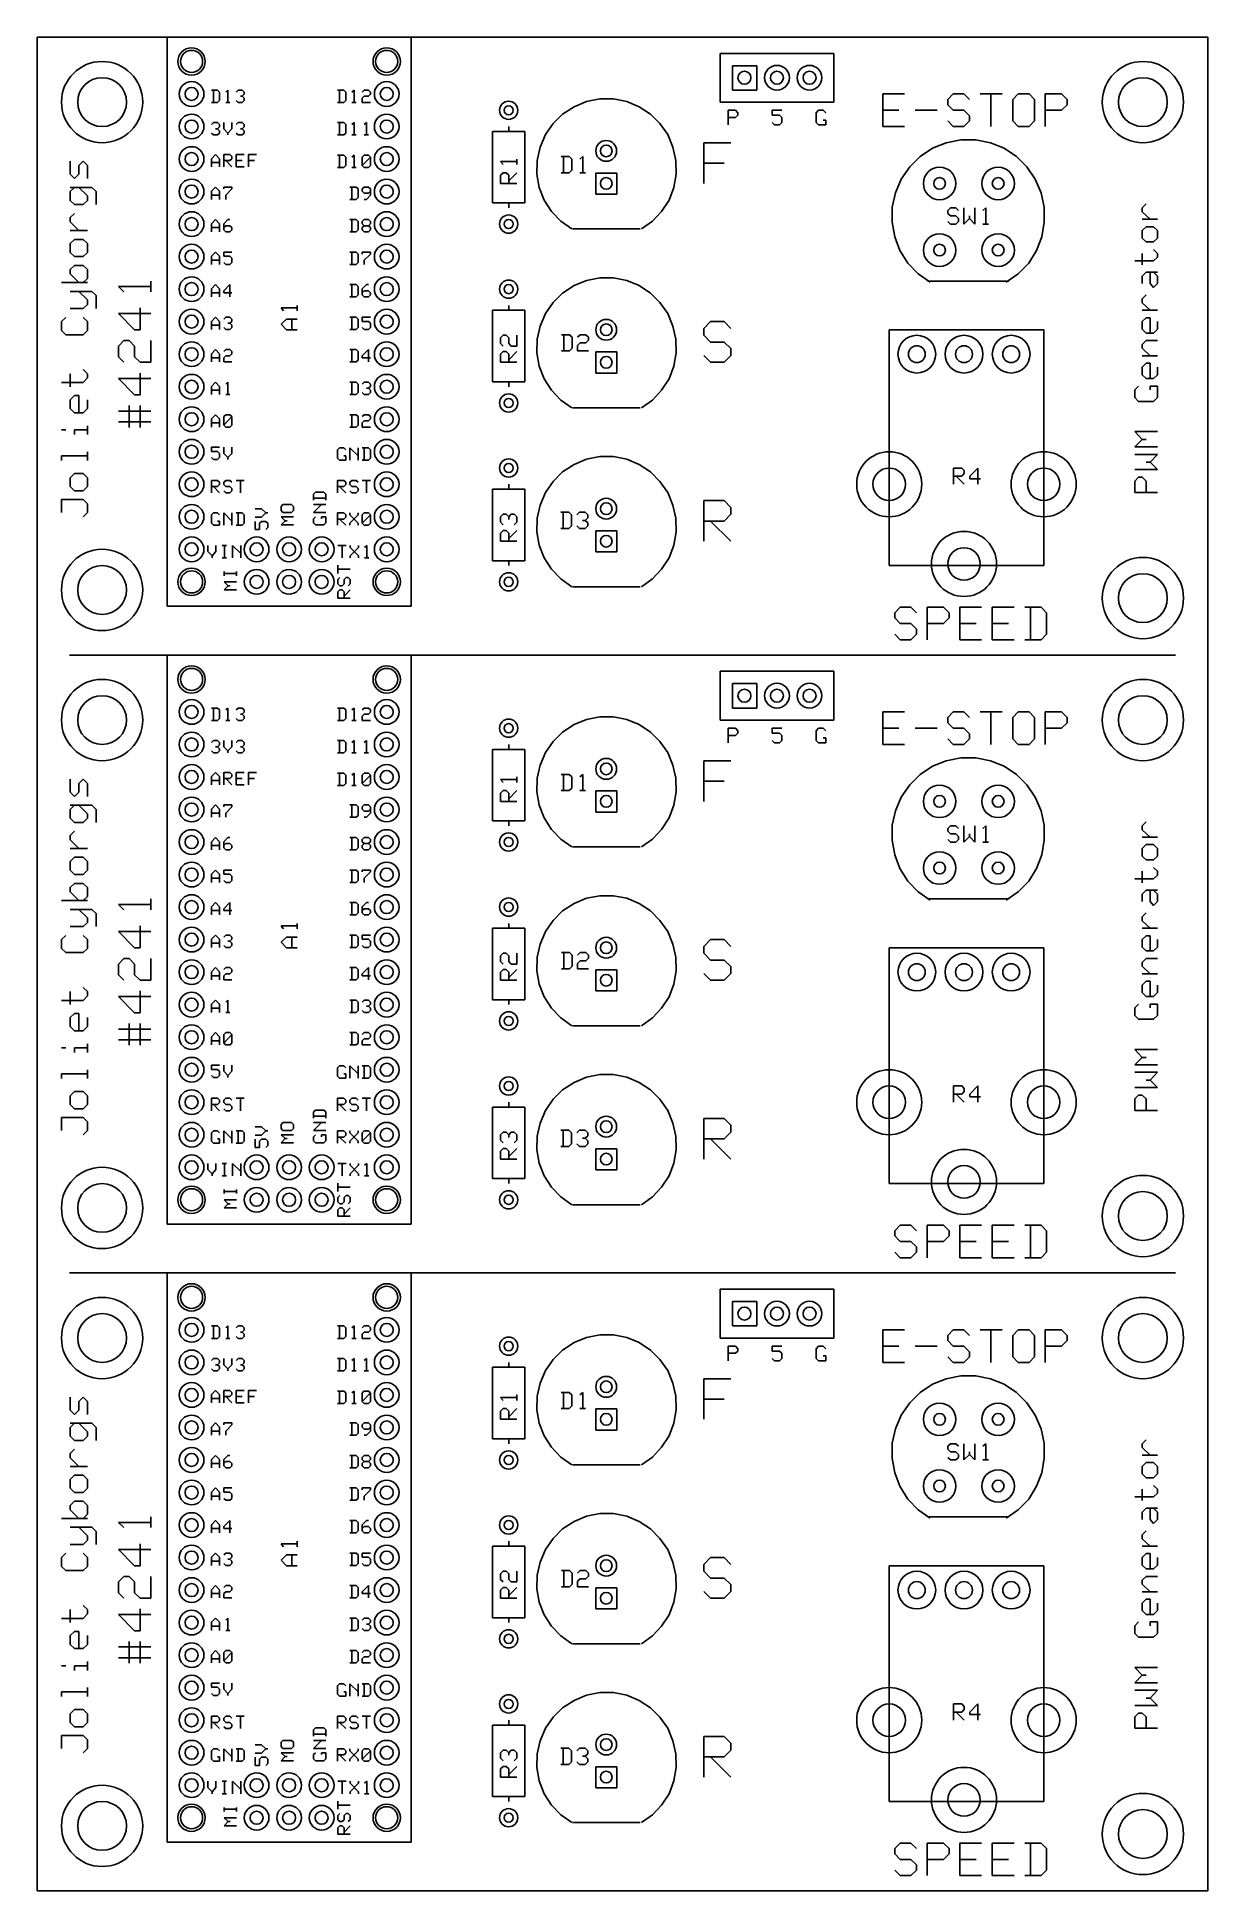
# Model space of a CAD drawing. Extents: x 0 to 3.6, y 0 to 5.7.
import ezdxf

# ---------------------------------------------------------------- set-up
doc = ezdxf.new("R2010")
doc.units = 0
doc.layers.get('0').update_dxf_attribs({"linetype": 'CONTINUOUS'})

msp = doc.modelspace()

# ---------------------------------------------------------------- linework, layer by layer
at = {"color": 7}
for p, q in [((0, 5.7), (3.6, 5.7)), ((0, 0), (0, 5.7)), ((0.4, 5.7), (0.4, 3.95)), ((1.15, 5.7), (0.4, 5.7)), ((1.15, 3.95), (1.15, 5.7)), ((3.6, 5.7), (3.6, 0)), ((2.1, 5.65), (2.1, 5.5)), ((2.1, 5.65), (2.45, 5.65)), ((2.45, 5.5), (2.45, 5.65)), ((2.138, 5.612), (2.213, 5.612)), ((2.138, 5.537), (2.138, 5.612)), ((2.213, 5.612), (2.213, 5.537)), ((0.536, 5.537), (0.555, 5.537)), ((0.542, 5.537), (0.542, 5.499)), ((0.555, 5.537), (0.561, 5.531)), ((0.561, 5.531), (0.561, 5.505)), ((0.58, 5.531), (0.587, 5.537)), ((0.587, 5.537), (0.587, 5.499)), ((0.612, 5.531), (0.618, 5.537)), ((0.618, 5.537), (0.631, 5.537)), ((0.631, 5.537), (0.637, 5.531)), ((0.637, 5.531), (0.637, 5.524)), ((0.924, 5.537), (0.943, 5.537)), ((0.93, 5.537), (0.93, 5.499)), ((0.943, 5.537), (0.949, 5.531)), ((0.949, 5.531), (0.949, 5.505)), ((0.968, 5.531), (0.975, 5.537)), ((0.975, 5.537), (0.975, 5.499)), ((1, 5.531), (1.006, 5.537)), ((1.006, 5.537), (1.019, 5.537)), ((1.019, 5.537), (1.025, 5.531)), ((1.025, 5.531), (1.025, 5.524)), ((2.213, 5.537), (2.138, 5.537)), ((0.555, 5.499), (0.536, 5.499)), ((0.561, 5.505), (0.555, 5.499)), ((0.58, 5.499), (0.593, 5.499)), ((0.618, 5.499), (0.612, 5.505)), ((0.631, 5.499), (0.618, 5.499)), ((0.631, 5.518), (0.625, 5.518)), ((0.637, 5.524), (0.631, 5.518)), ((0.631, 5.518), (0.637, 5.512)), ((0.637, 5.505), (0.631, 5.499)), ((0.637, 5.512), (0.637, 5.505)), ((0.943, 5.499), (0.924, 5.499)), ((0.949, 5.505), (0.943, 5.499)), ((0.968, 5.499), (0.981, 5.499)), ((1.006, 5.518), (1, 5.512)), ((1, 5.512), (1, 5.499)), ((1, 5.499), (1.025, 5.499)), ((1.019, 5.518), (1.006, 5.518)), ((1.025, 5.524), (1.019, 5.518)), ((1.651, 5.486), (1.616, 5.463)), ((1.689, 5.502), (1.651, 5.486)), ((1.73, 5.51), (1.689, 5.502)), ((1.772, 5.51), (1.73, 5.51)), ((1.813, 5.502), (1.772, 5.51)), ((1.851, 5.486), (1.813, 5.502)), ((1.886, 5.463), (1.851, 5.486)), ((2.1, 5.5), (2.45, 5.5)), ((2.125, 5.43), (2.125, 5.475)), ((2.125, 5.475), (2.147, 5.475)), ((2.147, 5.475), (2.155, 5.467)), ((2.29, 5.475), (2.26, 5.475)), ((2.26, 5.475), (2.26, 5.46)), ((2.403, 5.475), (2.395, 5.467)), ((2.417, 5.475), (2.403, 5.475)), ((2.425, 5.467), (2.417, 5.475)), ((2.667, 5.525), (2.6, 5.525)), ((2.6, 5.525), (2.6, 5.425)), ((2.6, 5.475), (2.65, 5.475)), ((2.7, 5.475), (2.767, 5.475)), ((2.817, 5.525), (2.8, 5.508)), ((2.8, 5.508), (2.8, 5.492)), ((2.8, 5.492), (2.817, 5.475)), ((2.85, 5.525), (2.817, 5.525)), ((2.817, 5.475), (2.85, 5.475)), ((2.867, 5.508), (2.85, 5.525)), ((2.85, 5.475), (2.867, 5.458)), ((2.9, 5.525), (2.967, 5.525)), ((2.933, 5.525), (2.933, 5.425)), ((3.017, 5.525), (3, 5.508)), ((3, 5.508), (3, 5.442)), ((3.05, 5.525), (3.017, 5.525)), ((3.067, 5.508), (3.05, 5.525)), ((3.067, 5.442), (3.067, 5.508)), ((3.1, 5.425), (3.1, 5.525)), ((3.1, 5.525), (3.15, 5.525)), ((3.15, 5.475), (3.1, 5.475)), ((3.15, 5.525), (3.167, 5.508)), ((3.167, 5.492), (3.15, 5.475)), ((3.167, 5.508), (3.167, 5.492)), ((0.536, 5.431), (0.542, 5.437)), ((0.542, 5.437), (0.555, 5.437)), ((0.555, 5.418), (0.549, 5.418)), ((0.555, 5.437), (0.561, 5.431)), ((0.561, 5.424), (0.555, 5.418)), ((0.555, 5.418), (0.561, 5.412)), ((0.561, 5.431), (0.561, 5.424)), ((0.574, 5.437), (0.574, 5.418)), ((0.574, 5.418), (0.587, 5.405)), ((0.587, 5.405), (0.599, 5.418)), ((0.599, 5.418), (0.599, 5.437)), ((0.612, 5.431), (0.618, 5.437)), ((0.618, 5.437), (0.631, 5.437)), ((0.631, 5.418), (0.625, 5.418)), ((0.631, 5.437), (0.637, 5.431)), ((0.637, 5.424), (0.631, 5.418)), ((0.631, 5.418), (0.637, 5.412)), ((0.637, 5.431), (0.637, 5.424)), ((0.924, 5.437), (0.943, 5.437)), ((0.93, 5.437), (0.93, 5.399)), ((0.943, 5.437), (0.949, 5.431)), ((0.949, 5.431), (0.949, 5.405)), ((0.968, 5.431), (0.975, 5.437)), ((0.975, 5.437), (0.975, 5.399)), ((1.006, 5.431), (1.013, 5.437)), ((1.013, 5.437), (1.013, 5.399)), ((1.45, 5.41), (1.45, 5.425)), ((1.587, 5.434), (1.563, 5.4)), ((1.616, 5.463), (1.587, 5.434)), ((1.915, 5.434), (1.886, 5.463)), ((1.939, 5.4), (1.915, 5.434)), ((2.147, 5.453), (2.125, 5.453)), ((2.155, 5.46), (2.147, 5.453)), ((2.155, 5.467), (2.155, 5.46)), ((2.26, 5.46), (2.283, 5.46)), ((2.267, 5.43), (2.26, 5.437)), ((2.283, 5.43), (2.267, 5.43)), ((2.283, 5.46), (2.29, 5.453)), ((2.29, 5.437), (2.283, 5.43)), ((2.29, 5.453), (2.29, 5.437)), ((2.395, 5.467), (2.395, 5.437)), ((2.395, 5.437), (2.403, 5.43)), ((2.403, 5.43), (2.425, 5.43)), ((2.425, 5.445), (2.417, 5.445)), ((2.425, 5.43), (2.425, 5.445)), ((2.6, 5.425), (2.667, 5.425)), ((2.817, 5.425), (2.8, 5.442)), ((2.85, 5.425), (2.817, 5.425)), ((2.867, 5.442), (2.85, 5.425)), ((2.867, 5.458), (2.867, 5.442)), ((3, 5.442), (3.017, 5.425)), ((3.017, 5.425), (3.05, 5.425)), ((3.05, 5.425), (3.067, 5.442)), ((0.542, 5.399), (0.536, 5.405)), ((0.555, 5.399), (0.542, 5.399)), ((0.561, 5.405), (0.555, 5.399)), ((0.561, 5.412), (0.561, 5.405)), ((0.587, 5.405), (0.587, 5.399)), ((0.618, 5.399), (0.612, 5.405)), ((0.631, 5.399), (0.618, 5.399)), ((0.637, 5.405), (0.631, 5.399)), ((0.637, 5.412), (0.637, 5.405)), ((0.943, 5.399), (0.924, 5.399)), ((0.949, 5.405), (0.943, 5.399)), ((0.968, 5.399), (0.981, 5.399)), ((1.006, 5.399), (1.019, 5.399)), ((1.4, 5.41), (1.5, 5.41)), ((1.4, 5.41), (1.4, 5.19)), ((1.5, 5.19), (1.5, 5.41)), ((1.547, 5.361), (1.538, 5.321)), ((1.563, 5.4), (1.547, 5.361)), ((1.955, 5.361), (1.939, 5.4)), ((1.964, 5.321), (1.955, 5.361)), ((2.133, 5.375), (2.05, 5.375)), ((2.05, 5.375), (2.05, 5.25)), ((2.795, 5.375), (2.753, 5.358)), ((2.84, 5.384), (2.795, 5.375)), ((2.886, 5.384), (2.84, 5.384)), ((2.931, 5.375), (2.886, 5.384)), ((2.973, 5.358), (2.931, 5.375)), ((0.102, 5.318), (0.102, 5.278)), ((0.128, 5.305), (0.142, 5.318)), ((0.128, 5.278), (0.128, 5.305)), ((0.142, 5.318), (0.155, 5.305)), ((0.155, 5.305), (0.155, 5.265)), ((0.536, 5.326), (0.549, 5.339)), ((0.536, 5.301), (0.536, 5.326)), ((0.536, 5.314), (0.561, 5.314)), ((0.549, 5.339), (0.561, 5.326)), ((0.561, 5.326), (0.561, 5.301)), ((0.574, 5.301), (0.574, 5.339)), ((0.574, 5.339), (0.593, 5.339)), ((0.593, 5.32), (0.574, 5.32)), ((0.58, 5.32), (0.599, 5.301)), ((0.593, 5.339), (0.599, 5.333)), ((0.599, 5.326), (0.593, 5.32)), ((0.599, 5.333), (0.599, 5.326)), ((0.637, 5.339), (0.612, 5.339)), ((0.612, 5.339), (0.612, 5.301)), ((0.612, 5.32), (0.631, 5.32)), ((0.612, 5.301), (0.637, 5.301)), ((0.675, 5.339), (0.65, 5.339)), ((0.65, 5.339), (0.65, 5.301)), ((0.65, 5.32), (0.669, 5.32)), ((0.924, 5.337), (0.943, 5.337)), ((0.93, 5.337), (0.93, 5.299)), ((0.943, 5.337), (0.949, 5.331)), ((0.949, 5.305), (0.943, 5.299)), ((0.949, 5.331), (0.949, 5.305)), ((0.968, 5.331), (0.975, 5.337)), ((0.975, 5.337), (0.975, 5.299)), ((1, 5.331), (1.006, 5.337)), ((1, 5.305), (1, 5.331)), ((1, 5.305), (1.025, 5.331)), ((1.006, 5.299), (1, 5.305)), ((1.006, 5.337), (1.019, 5.337)), ((1.019, 5.337), (1.025, 5.331)), ((1.025, 5.305), (1.019, 5.299)), ((1.025, 5.331), (1.025, 5.305)), ((1.433, 5.308), (1.425, 5.317)), ((1.425, 5.317), (1.475, 5.317)), ((1.475, 5.308), (1.475, 5.325)), ((1.538, 5.321), (1.537, 5.279)), ((1.611, 5.333), (1.636, 5.333)), ((1.619, 5.333), (1.619, 5.283)), ((1.636, 5.333), (1.644, 5.325)), ((1.644, 5.325), (1.644, 5.291)), ((1.669, 5.325), (1.678, 5.333)), ((1.678, 5.333), (1.678, 5.283)), ((1.965, 5.279), (1.964, 5.321)), ((2.05, 5.312), (2.113, 5.312)), ((2.683, 5.301), (2.657, 5.263)), ((2.715, 5.333), (2.683, 5.301)), ((2.753, 5.358), (2.715, 5.333)), ((3.011, 5.333), (2.973, 5.358)), ((3.043, 5.301), (3.011, 5.333)), ((3.069, 5.263), (3.043, 5.301)), ((0.102, 5.278), (0.115, 5.265)), ((0.115, 5.265), (0.128, 5.278)), ((0.943, 5.299), (0.924, 5.299)), ((0.968, 5.299), (0.981, 5.299)), ((1.019, 5.299), (1.006, 5.299)), ((1.425, 5.275), (1.433, 5.283)), ((1.425, 5.25), (1.425, 5.275)), ((1.475, 5.25), (1.425, 5.25)), ((1.433, 5.283), (1.442, 5.283)), ((1.442, 5.283), (1.45, 5.275)), ((1.45, 5.258), (1.475, 5.283)), ((1.45, 5.275), (1.45, 5.25)), ((1.537, 5.279), (1.544, 5.238)), ((1.636, 5.283), (1.611, 5.283)), ((1.644, 5.291), (1.636, 5.283)), ((1.669, 5.283), (1.686, 5.283)), ((1.718, 5.282), (1.783, 5.282)), ((1.718, 5.217), (1.718, 5.282)), ((1.783, 5.282), (1.783, 5.217)), ((1.958, 5.238), (1.965, 5.279)), ((2.657, 5.263), (2.639, 5.221)), ((3.087, 5.221), (3.069, 5.263)), ((0.115, 5.238), (0.102, 5.225)), ((0.102, 5.238), (0.168, 5.238)), ((0.102, 5.225), (0.102, 5.198)), ((0.102, 5.198), (0.115, 5.185)), ((0.155, 5.212), (0.128, 5.238)), ((0.142, 5.185), (0.155, 5.198)), ((0.155, 5.198), (0.155, 5.212)), ((0.168, 5.238), (0.182, 5.225)), ((0.182, 5.225), (0.182, 5.185)), ((0.536, 5.226), (0.549, 5.239)), ((0.536, 5.201), (0.536, 5.226)), ((0.536, 5.214), (0.561, 5.214)), ((0.549, 5.239), (0.561, 5.226)), ((0.561, 5.226), (0.561, 5.201)), ((0.574, 5.233), (0.574, 5.239)), ((0.574, 5.239), (0.599, 5.239)), ((0.599, 5.233), (0.58, 5.214)), ((0.58, 5.214), (0.58, 5.201)), ((0.599, 5.239), (0.599, 5.233)), ((0.962, 5.239), (0.981, 5.239)), ((0.981, 5.201), (0.962, 5.201)), ((0.968, 5.239), (0.968, 5.201)), ((0.981, 5.239), (0.987, 5.233)), ((0.987, 5.207), (0.981, 5.201)), ((0.987, 5.233), (0.987, 5.207)), ((1, 5.233), (1.006, 5.239)), ((1, 5.226), (1, 5.233)), ((1.006, 5.22), (1, 5.226)), ((1.006, 5.239), (1.019, 5.239)), ((1.019, 5.22), (1.006, 5.22)), ((1.013, 5.201), (1.006, 5.201)), ((1.025, 5.214), (1.013, 5.201)), ((1.019, 5.239), (1.025, 5.233)), ((1.025, 5.226), (1.019, 5.22)), ((1.025, 5.233), (1.025, 5.214)), ((1.5, 5.19), (1.4, 5.19)), ((1.45, 5.19), (1.45, 5.175)), ((1.544, 5.238), (1.559, 5.199)), ((1.559, 5.199), (1.582, 5.164)), ((1.783, 5.217), (1.718, 5.217)), ((1.92, 5.164), (1.943, 5.199)), ((1.943, 5.199), (1.958, 5.238)), ((2.639, 5.221), (2.629, 5.177)), ((3.097, 5.177), (3.087, 5.221)), ((3.398, 5.175), (3.41, 5.187)), ((0.102, 5.145), (0.115, 5.158)), ((0.102, 5.132), (0.102, 5.145)), ((0.128, 5.105), (0.102, 5.132)), ((0.115, 5.185), (0.142, 5.185)), ((0.536, 5.126), (0.549, 5.139)), ((0.549, 5.139), (0.561, 5.126)), ((0.587, 5.139), (0.574, 5.126)), ((0.593, 5.139), (0.587, 5.139)), ((0.962, 5.139), (0.981, 5.139)), ((0.968, 5.139), (0.968, 5.101)), ((0.981, 5.139), (0.987, 5.133)), ((0.987, 5.133), (0.987, 5.107)), ((1, 5.133), (1.006, 5.139)), ((1, 5.126), (1, 5.133)), ((1.006, 5.139), (1.019, 5.139)), ((1.019, 5.139), (1.025, 5.133)), ((1.025, 5.133), (1.025, 5.126)), ((1.582, 5.164), (1.61, 5.134)), ((1.61, 5.134), (1.644, 5.11)), ((1.858, 5.11), (1.892, 5.134)), ((1.892, 5.134), (1.92, 5.164)), ((2.629, 5.177), (2.629, 5.131)), ((2.629, 5.131), (2.637, 5.086)), ((2.808, 5.175), (2.8, 5.167)), ((2.8, 5.167), (2.8, 5.158)), ((2.8, 5.158), (2.808, 5.15)), ((2.808, 5.125), (2.8, 5.133)), ((2.825, 5.175), (2.808, 5.175)), ((2.808, 5.15), (2.825, 5.15)), ((2.833, 5.167), (2.825, 5.175)), ((2.825, 5.15), (2.833, 5.142)), ((2.833, 5.133), (2.825, 5.125)), ((2.833, 5.142), (2.833, 5.133)), ((2.85, 5.175), (2.85, 5.125)), ((2.85, 5.125), (2.867, 5.142)), ((2.867, 5.142), (2.867, 5.15)), ((2.867, 5.142), (2.883, 5.125)), ((2.883, 5.125), (2.883, 5.175)), ((2.908, 5.167), (2.917, 5.175)), ((2.917, 5.175), (2.917, 5.125)), ((3.089, 5.086), (3.097, 5.131)), ((3.097, 5.131), (3.097, 5.177)), ((3.398, 5.163), (3.398, 5.175)), ((3.422, 5.14), (3.398, 5.163)), ((3.398, 5.14), (3.445, 5.14)), ((0.102, 5.105), (0.155, 5.105)), ((0.115, 5.078), (0.102, 5.065)), ((0.142, 5.078), (0.115, 5.078)), ((0.155, 5.065), (0.142, 5.078)), ((0.536, 5.101), (0.536, 5.126)), ((0.536, 5.114), (0.561, 5.114)), ((0.561, 5.126), (0.561, 5.101)), ((0.574, 5.126), (0.574, 5.107)), ((0.58, 5.12), (0.574, 5.114)), ((0.574, 5.107), (0.58, 5.101)), ((0.593, 5.12), (0.58, 5.12)), ((0.58, 5.101), (0.593, 5.101)), ((0.599, 5.114), (0.593, 5.12)), ((0.593, 5.101), (0.599, 5.107)), ((0.599, 5.107), (0.599, 5.114)), ((0.981, 5.101), (0.962, 5.101)), ((0.987, 5.107), (0.981, 5.101)), ((1.006, 5.12), (1, 5.126)), ((1.006, 5.12), (1, 5.114)), ((1, 5.114), (1, 5.107)), ((1, 5.107), (1.006, 5.101)), ((1.019, 5.12), (1.006, 5.12)), ((1.006, 5.101), (1.019, 5.101)), ((1.025, 5.126), (1.019, 5.12)), ((1.025, 5.114), (1.019, 5.12)), ((1.019, 5.101), (1.025, 5.107)), ((1.025, 5.107), (1.025, 5.114)), ((1.646, 5.11), (1.854, 5.11)), ((2.637, 5.086), (2.653, 5.044)), ((2.825, 5.125), (2.808, 5.125)), ((2.908, 5.125), (2.925, 5.125)), ((3.073, 5.044), (3.089, 5.086)), ((3.41, 5.117), (3.398, 5.105)), ((3.398, 5.105), (3.398, 5.082)), ((3.398, 5.082), (3.41, 5.07)), ((3.433, 5.117), (3.41, 5.117)), ((3.445, 5.105), (3.433, 5.117)), ((3.433, 5.07), (3.445, 5.082)), ((3.445, 5.082), (3.445, 5.105)), ((0.102, 5.065), (0.102, 5.038)), ((0.102, 5.038), (0.115, 5.025)), ((0.115, 5.025), (0.142, 5.025)), ((0.142, 5.025), (0.155, 5.038)), ((0.155, 5.038), (0.155, 5.065)), ((0.536, 5.026), (0.549, 5.039)), ((0.536, 5.001), (0.536, 5.026)), ((0.549, 5.039), (0.561, 5.026)), ((0.561, 5.026), (0.561, 5.001)), ((0.599, 5.039), (0.574, 5.039)), ((0.574, 5.039), (0.574, 5.026)), ((0.574, 5.026), (0.593, 5.026)), ((0.593, 5.026), (0.599, 5.02)), ((0.599, 5.02), (0.599, 5.007)), ((0.962, 5.039), (0.981, 5.039)), ((0.968, 5.039), (0.968, 5.001)), ((0.981, 5.039), (0.987, 5.033)), ((0.987, 5.033), (0.987, 5.007)), ((1, 5.033), (1, 5.039)), ((1, 5.039), (1.025, 5.039)), ((1.025, 5.033), (1.006, 5.014)), ((1.025, 5.039), (1.025, 5.033)), ((2.653, 5.044), (2.677, 5.005)), ((3.049, 5.005), (3.073, 5.044)), ((3.398, 5), (3.398, 5.035)), ((3.41, 5.07), (3.433, 5.07)), ((3.445, 5.035), (3.433, 5.047)), ((3.433, 5.012), (3.445, 5.023)), ((3.445, 5.023), (3.445, 5.035)), ((0.102, 4.985), (0.115, 4.998)), ((0.102, 4.972), (0.102, 4.985)), ((0.128, 4.945), (0.102, 4.972)), ((0.115, 4.998), (0.142, 4.998)), ((0.142, 4.998), (0.155, 4.985)), ((0.155, 4.985), (0.155, 4.958)), ((0.536, 5.014), (0.561, 5.014)), ((0.58, 5.001), (0.574, 5.007)), ((0.593, 5.001), (0.58, 5.001)), ((0.599, 5.007), (0.593, 5.001)), ((0.981, 5.001), (0.962, 5.001)), ((0.987, 5.007), (0.981, 5.001)), ((1.006, 5.014), (1.006, 5.001)), ((1.73, 4.96), (1.689, 4.952)), ((1.772, 4.96), (1.73, 4.96)), ((1.813, 4.952), (1.772, 4.96)), ((2.677, 5.005), (2.709, 4.972)), ((2.709, 4.972), (2.746, 4.946)), ((2.98, 4.946), (3.017, 4.972)), ((3.017, 4.972), (3.049, 5.005)), ((3.375, 5.012), (3.433, 5.012)), ((3.398, 4.965), (3.41, 4.977)), ((3.398, 4.942), (3.398, 4.965)), ((3.41, 4.977), (3.445, 4.977)), ((3.422, 4.977), (3.422, 4.942)), ((3.445, 4.965), (3.433, 4.977)), ((3.445, 4.942), (3.445, 4.965)), ((0.075, 4.945), (0.155, 4.945)), ((0.102, 4.918), (0.168, 4.918)), ((0.155, 4.892), (0.128, 4.918)), ((0.155, 4.958), (0.142, 4.945)), ((0.168, 4.918), (0.182, 4.905)), ((0.182, 4.905), (0.182, 4.865)), ((0.267, 4.917), (0.25, 4.933)), ((0.25, 4.933), (0.35, 4.933)), ((0.35, 4.917), (0.35, 4.95)), ((0.536, 4.926), (0.549, 4.939)), ((0.536, 4.901), (0.536, 4.926)), ((0.536, 4.914), (0.561, 4.914)), ((0.549, 4.939), (0.561, 4.926)), ((0.561, 4.926), (0.561, 4.901)), ((0.574, 4.92), (0.593, 4.939)), ((0.574, 4.914), (0.574, 4.92)), ((0.599, 4.914), (0.574, 4.914)), ((0.593, 4.939), (0.593, 4.901)), ((0.962, 4.939), (0.981, 4.939)), ((0.968, 4.939), (0.968, 4.901)), ((0.981, 4.939), (0.987, 4.933)), ((0.987, 4.907), (0.981, 4.901)), ((0.987, 4.933), (0.987, 4.907)), ((1.013, 4.939), (1, 4.926)), ((1, 4.926), (1, 4.907)), ((1.006, 4.92), (1, 4.914)), ((1, 4.907), (1.006, 4.901)), ((1.019, 4.92), (1.006, 4.92)), ((1.019, 4.939), (1.013, 4.939)), ((1.025, 4.914), (1.019, 4.92)), ((1.019, 4.901), (1.025, 4.907)), ((1.025, 4.907), (1.025, 4.914)), ((1.616, 4.913), (1.587, 4.884)), ((1.651, 4.936), (1.616, 4.913)), ((1.689, 4.952), (1.651, 4.936)), ((1.851, 4.936), (1.813, 4.952)), ((1.886, 4.913), (1.851, 4.936)), ((1.915, 4.884), (1.886, 4.913)), ((2.738, 4.95), (2.988, 4.95)), ((3.398, 4.895), (3.41, 4.907)), ((3.422, 4.942), (3.433, 4.93)), ((3.433, 4.93), (3.445, 4.942)), ((0.102, 4.865), (0.142, 4.865)), ((0.142, 4.865), (0.155, 4.878)), ((0.155, 4.878), (0.155, 4.892)), ((0.3, 4.8), (0.25, 4.85)), ((0.25, 4.85), (0.35, 4.85)), ((0.317, 4.867), (0.317, 4.8)), ((0.758, 4.858), (0.75, 4.867)), ((0.75, 4.867), (0.8, 4.867)), ((0.8, 4.858), (0.8, 4.875)), ((0.981, 4.901), (0.962, 4.901)), ((1.006, 4.901), (1.019, 4.901)), ((1.4, 4.86), (1.5, 4.86)), ((1.4, 4.86), (1.4, 4.64)), ((1.45, 4.86), (1.45, 4.875)), ((1.5, 4.64), (1.5, 4.86)), ((1.563, 4.85), (1.547, 4.811)), ((1.587, 4.884), (1.563, 4.85)), ((1.939, 4.85), (1.915, 4.884)), ((1.955, 4.811), (1.939, 4.85)), ((3.398, 4.883), (3.398, 4.895)), ((3.422, 4.86), (3.398, 4.883)), ((3.398, 4.86), (3.445, 4.86)), ((0.088, 4.838), (0.075, 4.825)), ((0.075, 4.825), (0.075, 4.798)), ((0.075, 4.798), (0.088, 4.785)), ((0.155, 4.825), (0.142, 4.838)), ((0.142, 4.785), (0.155, 4.798)), ((0.155, 4.798), (0.155, 4.825)), ((0.317, 4.8), (0.3, 4.8)), ((0.536, 4.826), (0.549, 4.839)), ((0.536, 4.801), (0.536, 4.826)), ((0.536, 4.814), (0.561, 4.814)), ((0.549, 4.839), (0.561, 4.826)), ((0.561, 4.826), (0.561, 4.801)), ((0.574, 4.833), (0.58, 4.839)), ((0.58, 4.801), (0.574, 4.807)), ((0.58, 4.839), (0.593, 4.839)), ((0.593, 4.801), (0.58, 4.801)), ((0.593, 4.82), (0.587, 4.82)), ((0.593, 4.839), (0.599, 4.833)), ((0.599, 4.826), (0.593, 4.82)), ((0.593, 4.82), (0.599, 4.814)), ((0.599, 4.807), (0.593, 4.801)), ((0.599, 4.833), (0.599, 4.826)), ((0.599, 4.814), (0.599, 4.807)), ((0.75, 4.817), (0.767, 4.833)), ((0.767, 4.8), (0.75, 4.817)), ((0.767, 4.833), (0.8, 4.833)), ((0.8, 4.8), (0.767, 4.8)), ((0.783, 4.8), (0.783, 4.833)), ((0.962, 4.839), (0.981, 4.839)), ((0.981, 4.801), (0.962, 4.801)), ((0.968, 4.839), (0.968, 4.801)), ((0.981, 4.839), (0.987, 4.833)), ((0.987, 4.807), (0.981, 4.801)), ((0.987, 4.833), (0.987, 4.807)), ((1.025, 4.839), (1, 4.839)), ((1, 4.839), (1, 4.826)), ((1, 4.826), (1.019, 4.826)), ((1.006, 4.801), (1, 4.807)), ((1.019, 4.801), (1.006, 4.801)), ((1.019, 4.826), (1.025, 4.82)), ((1.025, 4.807), (1.019, 4.801)), ((1.025, 4.82), (1.025, 4.807)), ((1.547, 4.811), (1.538, 4.771)), ((1.964, 4.771), (1.955, 4.811)), ((2.071, 4.825), (2.05, 4.804)), ((2.05, 4.804), (2.05, 4.783)), ((2.113, 4.825), (2.071, 4.825)), ((2.133, 4.804), (2.113, 4.825)), ((3.095, 4.8), (2.62, 4.8)), ((2.62, 4.075), (2.62, 4.8)), ((3.095, 4.8), (3.095, 4.075)), ((3.41, 4.837), (3.398, 4.825)), ((3.398, 4.825), (3.398, 4.802)), ((3.398, 4.802), (3.41, 4.79)), ((3.422, 4.837), (3.41, 4.837)), ((3.41, 4.79), (3.433, 4.79)), ((3.422, 4.79), (3.422, 4.837)), ((3.433, 4.79), (3.445, 4.802)), ((3.445, 4.802), (3.445, 4.825)), ((0.088, 4.785), (0.142, 4.785)), ((0.25, 4.75), (0.267, 4.767)), ((0.25, 4.717), (0.25, 4.75)), ((0.267, 4.767), (0.283, 4.767)), ((0.283, 4.767), (0.3, 4.75)), ((0.3, 4.75), (0.3, 4.717)), ((0.35, 4.7), (0.35, 4.767)), ((0.536, 4.726), (0.549, 4.739)), ((0.549, 4.739), (0.561, 4.726)), ((0.574, 4.733), (0.58, 4.739)), ((0.58, 4.739), (0.593, 4.739)), ((0.593, 4.739), (0.599, 4.733)), ((0.599, 4.733), (0.599, 4.726)), ((0.962, 4.739), (0.981, 4.739)), ((0.968, 4.739), (0.968, 4.701)), ((0.981, 4.739), (0.987, 4.733)), ((0.987, 4.733), (0.987, 4.707)), ((1, 4.72), (1.019, 4.739)), ((1.019, 4.739), (1.019, 4.701)), ((1.425, 4.775), (1.433, 4.783)), ((1.425, 4.758), (1.425, 4.775)), ((1.433, 4.75), (1.425, 4.758)), ((1.425, 4.725), (1.433, 4.733)), ((1.433, 4.783), (1.442, 4.783)), ((1.433, 4.733), (1.442, 4.733)), ((1.442, 4.783), (1.45, 4.775)), ((1.442, 4.733), (1.45, 4.725)), ((1.45, 4.775), (1.45, 4.758)), ((1.45, 4.758), (1.458, 4.75)), ((1.45, 4.708), (1.475, 4.733)), ((1.458, 4.75), (1.475, 4.75)), ((1.475, 4.75), (1.475, 4.783)), ((1.538, 4.771), (1.537, 4.729)), ((1.612, 4.785), (1.637, 4.785)), ((1.637, 4.735), (1.612, 4.735)), ((1.62, 4.785), (1.62, 4.735)), ((1.637, 4.785), (1.645, 4.777)), ((1.645, 4.743), (1.637, 4.735)), ((1.645, 4.777), (1.645, 4.743)), ((1.662, 4.777), (1.67, 4.785)), ((1.67, 4.76), (1.662, 4.752)), ((1.662, 4.752), (1.662, 4.735)), ((1.662, 4.735), (1.695, 4.735)), ((1.67, 4.785), (1.687, 4.785)), ((1.687, 4.76), (1.67, 4.76)), ((1.687, 4.785), (1.695, 4.777)), ((1.695, 4.768), (1.687, 4.76)), ((1.695, 4.777), (1.695, 4.768)), ((1.718, 4.732), (1.783, 4.732)), ((1.718, 4.667), (1.718, 4.732)), ((1.783, 4.732), (1.783, 4.667)), ((1.965, 4.729), (1.964, 4.771)), ((2.05, 4.783), (2.071, 4.762)), ((2.071, 4.762), (2.113, 4.762)), ((2.113, 4.762), (2.133, 4.742)), ((2.133, 4.742), (2.133, 4.721)), ((3.398, 4.755), (3.41, 4.767)), ((3.398, 4.743), (3.398, 4.755)), ((3.422, 4.72), (3.398, 4.743)), ((3.41, 4.767), (3.445, 4.767)), ((0.155, 4.665), (0.142, 4.678)), ((0.267, 4.7), (0.25, 4.717)), ((0.3, 4.717), (0.317, 4.7)), ((0.317, 4.7), (0.35, 4.7)), ((0.536, 4.701), (0.536, 4.726)), ((0.536, 4.714), (0.561, 4.714)), ((0.561, 4.726), (0.561, 4.701)), ((0.58, 4.72), (0.574, 4.714)), ((0.574, 4.714), (0.574, 4.701)), ((0.574, 4.701), (0.599, 4.701)), ((0.593, 4.72), (0.58, 4.72)), ((0.599, 4.726), (0.593, 4.72)), ((0.981, 4.701), (0.962, 4.701)), ((0.987, 4.707), (0.981, 4.701)), ((1, 4.714), (1, 4.72)), ((1.025, 4.714), (1, 4.714)), ((1.425, 4.7), (1.425, 4.725)), ((1.475, 4.7), (1.425, 4.7)), ((1.45, 4.725), (1.45, 4.7)), ((1.537, 4.729), (1.544, 4.688)), ((1.544, 4.688), (1.559, 4.649)), ((1.943, 4.649), (1.958, 4.688)), ((1.958, 4.688), (1.965, 4.729)), ((2.071, 4.7), (2.05, 4.721)), ((2.113, 4.7), (2.071, 4.7)), ((2.133, 4.721), (2.113, 4.7)), ((3.398, 4.72), (3.445, 4.72)), ((3.41, 4.697), (3.398, 4.685)), ((3.398, 4.685), (3.398, 4.662)), ((3.422, 4.697), (3.41, 4.697)), ((3.422, 4.65), (3.422, 4.697)), ((3.445, 4.662), (3.445, 4.685)), ((0.075, 4.638), (0.142, 4.638)), ((0.102, 4.625), (0.102, 4.665)), ((0.142, 4.638), (0.155, 4.652)), ((0.155, 4.652), (0.155, 4.665)), ((0.3, 4.6), (0.25, 4.65)), ((0.25, 4.65), (0.35, 4.65)), ((0.317, 4.667), (0.317, 4.6)), ((0.536, 4.626), (0.549, 4.639)), ((0.536, 4.601), (0.536, 4.626)), ((0.549, 4.639), (0.561, 4.626)), ((0.561, 4.626), (0.561, 4.601)), ((0.58, 4.633), (0.587, 4.639)), ((0.587, 4.639), (0.587, 4.601)), ((0.962, 4.639), (0.981, 4.639)), ((0.968, 4.639), (0.968, 4.601)), ((0.981, 4.639), (0.987, 4.633)), ((0.987, 4.633), (0.987, 4.607)), ((1, 4.633), (1.006, 4.639)), ((1.006, 4.639), (1.019, 4.639)), ((1.019, 4.62), (1.013, 4.62)), ((1.019, 4.639), (1.025, 4.633)), ((1.025, 4.626), (1.019, 4.62)), ((1.019, 4.62), (1.025, 4.614)), ((1.025, 4.633), (1.025, 4.626)), ((1.5, 4.64), (1.4, 4.64)), ((1.45, 4.64), (1.45, 4.625)), ((1.559, 4.649), (1.582, 4.614)), ((1.783, 4.667), (1.718, 4.667)), ((1.92, 4.614), (1.943, 4.649)), ((3.387, 4.627), (3.375, 4.615)), ((3.398, 4.662), (3.41, 4.65)), ((3.41, 4.65), (3.433, 4.65)), ((3.445, 4.627), (3.422, 4.627)), ((3.422, 4.627), (3.422, 4.615)), ((3.433, 4.65), (3.445, 4.662)), ((3.445, 4.592), (3.445, 4.627)), ((0.115, 4.598), (0.102, 4.585)), ((0.102, 4.585), (0.102, 4.558)), ((0.128, 4.598), (0.115, 4.598)), ((0.128, 4.545), (0.128, 4.598)), ((0.155, 4.558), (0.155, 4.585)), ((0.283, 4.5), (0.283, 4.567)), ((0.317, 4.6), (0.3, 4.6)), ((0.317, 4.5), (0.317, 4.567)), ((0.536, 4.614), (0.561, 4.614)), ((0.58, 4.601), (0.593, 4.601)), ((0.981, 4.601), (0.962, 4.601)), ((0.987, 4.607), (0.981, 4.601)), ((1.006, 4.601), (1, 4.607)), ((1.019, 4.601), (1.006, 4.601)), ((1.025, 4.607), (1.019, 4.601)), ((1.025, 4.614), (1.025, 4.607)), ((1.582, 4.614), (1.61, 4.584)), ((1.61, 4.584), (1.644, 4.56)), ((1.858, 4.56), (1.892, 4.584)), ((1.892, 4.584), (1.92, 4.614)), ((3.375, 4.615), (3.375, 4.592)), ((3.375, 4.592), (3.387, 4.58)), ((3.387, 4.58), (3.433, 4.58)), ((3.433, 4.58), (3.445, 4.592)), ((0.102, 4.558), (0.115, 4.545)), ((0.115, 4.545), (0.142, 4.545)), ((0.142, 4.545), (0.155, 4.558)), ((0.155, 4.478), (0.155, 4.505)), ((0.25, 4.55), (0.35, 4.55)), ((0.25, 4.517), (0.35, 4.517)), ((0.536, 4.526), (0.549, 4.539)), ((0.536, 4.501), (0.536, 4.526)), ((0.536, 4.514), (0.561, 4.514)), ((0.549, 4.539), (0.561, 4.526)), ((0.561, 4.526), (0.561, 4.501)), ((0.574, 4.533), (0.58, 4.539)), ((0.574, 4.507), (0.574, 4.533)), ((0.574, 4.507), (0.599, 4.533)), ((0.58, 4.501), (0.574, 4.507)), ((0.58, 4.539), (0.593, 4.539)), ((0.593, 4.539), (0.599, 4.533)), ((0.599, 4.507), (0.593, 4.501)), ((0.599, 4.533), (0.599, 4.507)), ((0.962, 4.539), (0.981, 4.539)), ((0.968, 4.539), (0.968, 4.501)), ((0.981, 4.539), (0.987, 4.533)), ((0.987, 4.507), (0.981, 4.501)), ((0.987, 4.533), (0.987, 4.507)), ((1, 4.533), (1.006, 4.539)), ((1.006, 4.52), (1, 4.514)), ((1, 4.514), (1, 4.501)), ((1.006, 4.539), (1.019, 4.539)), ((1.019, 4.52), (1.006, 4.52)), ((1.019, 4.539), (1.025, 4.533)), ((1.025, 4.526), (1.019, 4.52)), ((1.025, 4.533), (1.025, 4.526)), ((1.646, 4.56), (1.854, 4.56)), ((0.075, 4.492), (0.088, 4.492)), ((0.115, 4.478), (0.115, 4.492)), ((0.115, 4.492), (0.155, 4.492)), ((0.593, 4.501), (0.58, 4.501)), ((0.981, 4.501), (0.962, 4.501)), ((1, 4.501), (1.025, 4.501)), ((3.398, 4.463), (3.375, 4.487)), ((3.375, 4.487), (3.445, 4.487)), ((3.375, 4.44), (3.398, 4.463)), ((3.398, 4.463), (3.41, 4.463)), ((0.075, 4.398), (0.075, 4.412)), ((0.075, 4.412), (0.155, 4.412)), ((0.155, 4.398), (0.155, 4.425)), ((0.561, 4.439), (0.536, 4.439)), ((0.536, 4.439), (0.536, 4.426)), ((0.536, 4.426), (0.555, 4.426)), ((0.542, 4.401), (0.536, 4.407)), ((0.555, 4.401), (0.542, 4.401)), ((0.555, 4.426), (0.561, 4.42)), ((0.561, 4.407), (0.555, 4.401)), ((0.561, 4.42), (0.561, 4.407)), ((0.574, 4.439), (0.574, 4.42)), ((0.574, 4.42), (0.587, 4.407)), ((0.587, 4.407), (0.599, 4.42)), ((0.587, 4.407), (0.587, 4.401)), ((0.599, 4.42), (0.599, 4.439)), ((0.93, 4.437), (0.924, 4.431)), ((0.924, 4.431), (0.924, 4.405)), ((0.924, 4.405), (0.93, 4.399)), ((0.943, 4.437), (0.93, 4.437)), ((0.93, 4.399), (0.949, 4.399)), ((0.949, 4.431), (0.943, 4.437)), ((0.949, 4.412), (0.943, 4.412)), ((0.949, 4.399), (0.949, 4.412)), ((0.962, 4.399), (0.962, 4.437)), ((0.962, 4.437), (0.987, 4.412)), ((0.987, 4.437), (0.987, 4.399)), ((1, 4.437), (1.019, 4.437)), ((1.019, 4.399), (1, 4.399)), ((1.006, 4.437), (1.006, 4.399)), ((1.019, 4.437), (1.025, 4.431)), ((1.025, 4.405), (1.019, 4.399)), ((1.025, 4.431), (1.025, 4.405)), ((1.689, 4.402), (1.651, 4.386)), ((1.73, 4.41), (1.689, 4.402)), ((1.772, 4.41), (1.73, 4.41)), ((1.813, 4.402), (1.772, 4.41)), ((1.851, 4.386), (1.813, 4.402)), ((3.445, 4.44), (3.375, 4.44)), ((3.445, 4.417), (3.375, 4.417)), ((3.422, 4.393), (3.41, 4.393)), ((3.422, 4.393), (3.445, 4.417)), ((3.445, 4.37), (3.422, 4.393)), ((0.115, 4.358), (0.102, 4.345)), ((0.102, 4.345), (0.102, 4.318)), ((0.142, 4.358), (0.115, 4.358)), ((0.155, 4.345), (0.142, 4.358)), ((0.155, 4.318), (0.155, 4.345)), ((0.536, 4.299), (0.536, 4.337)), ((0.536, 4.337), (0.555, 4.337)), ((0.555, 4.337), (0.561, 4.331)), ((0.58, 4.337), (0.574, 4.331)), ((0.593, 4.337), (0.58, 4.337)), ((0.599, 4.331), (0.593, 4.337)), ((0.612, 4.337), (0.637, 4.337)), ((0.625, 4.337), (0.625, 4.299)), ((0.924, 4.299), (0.924, 4.337)), ((0.924, 4.337), (0.943, 4.337)), ((0.943, 4.337), (0.949, 4.331)), ((0.968, 4.337), (0.962, 4.331)), ((0.981, 4.337), (0.968, 4.337)), ((0.987, 4.331), (0.981, 4.337)), ((1, 4.337), (1.025, 4.337)), ((1.013, 4.337), (1.013, 4.299)), ((1.587, 4.334), (1.563, 4.3)), ((1.616, 4.363), (1.587, 4.334)), ((1.651, 4.386), (1.616, 4.363)), ((1.886, 4.363), (1.851, 4.386)), ((1.915, 4.334), (1.886, 4.363)), ((1.939, 4.3), (1.915, 4.334)), ((2.818, 4.325), (2.818, 4.375)), ((2.818, 4.375), (2.843, 4.375)), ((2.843, 4.35), (2.818, 4.35)), ((2.826, 4.35), (2.851, 4.325)), ((2.843, 4.375), (2.851, 4.367)), ((2.851, 4.358), (2.843, 4.35)), ((2.851, 4.367), (2.851, 4.358)), ((2.868, 4.35), (2.893, 4.375)), ((2.868, 4.342), (2.868, 4.35)), ((2.901, 4.342), (2.868, 4.342)), ((2.893, 4.375), (2.893, 4.325)), ((3.375, 4.37), (3.445, 4.37)), ((3.375, 4.335), (3.387, 4.347)), ((3.375, 4.3), (3.375, 4.335)), ((3.387, 4.347), (3.398, 4.347)), ((3.398, 4.347), (3.41, 4.335)), ((3.41, 4.335), (3.41, 4.3)), ((0.075, 4.238), (0.075, 4.278)), ((0.075, 4.278), (0.142, 4.278)), ((0.102, 4.318), (0.115, 4.305)), ((0.115, 4.305), (0.142, 4.305)), ((0.142, 4.305), (0.155, 4.318)), ((0.142, 4.278), (0.155, 4.265)), ((0.555, 4.318), (0.536, 4.318)), ((0.542, 4.318), (0.561, 4.299)), ((0.561, 4.324), (0.555, 4.318)), ((0.561, 4.331), (0.561, 4.324)), ((0.574, 4.331), (0.574, 4.324)), ((0.574, 4.324), (0.58, 4.318)), ((0.58, 4.299), (0.574, 4.305)), ((0.58, 4.318), (0.593, 4.318)), ((0.593, 4.299), (0.58, 4.299)), ((0.593, 4.318), (0.599, 4.312)), ((0.599, 4.305), (0.593, 4.299)), ((0.599, 4.312), (0.599, 4.305)), ((0.85, 4.295), (0.856, 4.301)), ((0.85, 4.276), (0.85, 4.295)), ((0.85, 4.282), (0.888, 4.282)), ((0.856, 4.301), (0.882, 4.301)), ((0.882, 4.301), (0.888, 4.295)), ((0.888, 4.295), (0.888, 4.276)), ((0.943, 4.318), (0.924, 4.318)), ((0.93, 4.318), (0.949, 4.299)), ((0.949, 4.324), (0.943, 4.318)), ((0.949, 4.331), (0.949, 4.324)), ((0.962, 4.331), (0.962, 4.324)), ((0.962, 4.324), (0.968, 4.318)), ((0.968, 4.299), (0.962, 4.305)), ((0.968, 4.318), (0.981, 4.318)), ((0.981, 4.299), (0.968, 4.299)), ((0.981, 4.318), (0.987, 4.312)), ((0.987, 4.305), (0.981, 4.299)), ((0.987, 4.312), (0.987, 4.305)), ((1.4, 4.31), (1.5, 4.31)), ((1.4, 4.31), (1.4, 4.09)), ((1.45, 4.31), (1.45, 4.325)), ((1.5, 4.09), (1.5, 4.31)), ((1.563, 4.3), (1.547, 4.261)), ((1.955, 4.261), (1.939, 4.3)), ((2.05, 4.15), (2.05, 4.275)), ((2.05, 4.275), (2.113, 4.275)), ((2.113, 4.275), (2.133, 4.254)), ((3.445, 4.3), (3.375, 4.3)), ((0.155, 4.238), (0.142, 4.225)), ((0.155, 4.265), (0.155, 4.238)), ((0.542, 4.237), (0.536, 4.231)), ((0.536, 4.231), (0.536, 4.205)), ((0.555, 4.237), (0.542, 4.237)), ((0.561, 4.231), (0.555, 4.237)), ((0.574, 4.199), (0.574, 4.237)), ((0.574, 4.237), (0.599, 4.212)), ((0.599, 4.237), (0.599, 4.199)), ((0.612, 4.237), (0.631, 4.237)), ((0.618, 4.237), (0.618, 4.199)), ((0.631, 4.237), (0.637, 4.231)), ((0.637, 4.231), (0.637, 4.205)), ((0.69, 4.249), (0.671, 4.249)), ((0.671, 4.224), (0.69, 4.224)), ((0.703, 4.237), (0.69, 4.249)), ((0.69, 4.224), (0.703, 4.237)), ((0.703, 4.237), (0.709, 4.237)), ((0.756, 4.263), (0.75, 4.257)), ((0.75, 4.257), (0.75, 4.244)), ((0.75, 4.244), (0.756, 4.238)), ((0.763, 4.213), (0.75, 4.225)), ((0.75, 4.225), (0.788, 4.225)), ((0.782, 4.263), (0.756, 4.263)), ((0.756, 4.238), (0.782, 4.238)), ((0.788, 4.257), (0.782, 4.263)), ((0.782, 4.238), (0.788, 4.244)), ((0.788, 4.244), (0.788, 4.257)), ((0.85, 4.238), (0.875, 4.263)), ((0.85, 4.263), (0.888, 4.263)), ((0.888, 4.238), (0.85, 4.238)), ((0.856, 4.225), (0.85, 4.219)), ((0.85, 4.219), (0.85, 4.206)), ((0.888, 4.225), (0.875, 4.225)), ((0.875, 4.225), (0.875, 4.219)), ((0.888, 4.206), (0.888, 4.225)), ((0.924, 4.199), (0.924, 4.237)), ((0.924, 4.237), (0.943, 4.237)), ((0.943, 4.218), (0.924, 4.218)), ((0.93, 4.218), (0.949, 4.199)), ((0.943, 4.237), (0.949, 4.231)), ((0.949, 4.224), (0.943, 4.218)), ((0.949, 4.231), (0.949, 4.224)), ((0.962, 4.237), (0.962, 4.231)), ((0.962, 4.231), (0.987, 4.205)), ((0.987, 4.231), (0.962, 4.205)), ((0.987, 4.237), (0.987, 4.231)), ((1, 4.231), (1.006, 4.237)), ((1, 4.205), (1, 4.231)), ((1, 4.205), (1.025, 4.231)), ((1.006, 4.237), (1.019, 4.237)), ((1.019, 4.237), (1.025, 4.231)), ((1.025, 4.231), (1.025, 4.205)), ((1.425, 4.225), (1.433, 4.233)), ((1.425, 4.208), (1.425, 4.225)), ((1.433, 4.233), (1.442, 4.233)), ((1.442, 4.233), (1.45, 4.225)), ((1.45, 4.225), (1.458, 4.233)), ((1.45, 4.225), (1.45, 4.217)), ((1.458, 4.233), (1.467, 4.233)), ((1.467, 4.233), (1.475, 4.225)), ((1.475, 4.225), (1.475, 4.208)), ((1.538, 4.221), (1.537, 4.179)), ((1.547, 4.261), (1.538, 4.221)), ((1.61, 4.239), (1.635, 4.239)), ((1.618, 4.239), (1.618, 4.189)), ((1.635, 4.239), (1.643, 4.231)), ((1.643, 4.231), (1.643, 4.197)), ((1.66, 4.231), (1.668, 4.239)), ((1.668, 4.239), (1.685, 4.239)), ((1.685, 4.239), (1.693, 4.231)), ((1.693, 4.222), (1.685, 4.214)), ((1.693, 4.231), (1.693, 4.222)), ((1.964, 4.221), (1.955, 4.261)), ((1.965, 4.179), (1.964, 4.221)), ((2.133, 4.233), (2.113, 4.212)), ((2.133, 4.254), (2.133, 4.233)), ((0.536, 4.205), (0.542, 4.199)), ((0.542, 4.199), (0.561, 4.199)), ((0.561, 4.212), (0.555, 4.212)), ((0.561, 4.199), (0.561, 4.212)), ((0.631, 4.199), (0.612, 4.199)), ((0.637, 4.205), (0.631, 4.199)), ((0.671, 4.211), (0.671, 4.186)), ((0.671, 4.186), (0.684, 4.186)), ((0.684, 4.205), (0.69, 4.211)), ((0.684, 4.186), (0.684, 4.205)), ((0.69, 4.211), (0.703, 4.211)), ((0.703, 4.211), (0.709, 4.205)), ((0.709, 4.192), (0.703, 4.186)), ((0.709, 4.205), (0.709, 4.192)), ((0.75, 4.2), (0.763, 4.213)), ((0.788, 4.2), (0.75, 4.2)), ((0.763, 4.213), (0.769, 4.213)), ((0.85, 4.206), (0.856, 4.2)), ((0.856, 4.2), (0.882, 4.2)), ((0.882, 4.2), (0.888, 4.206)), ((0.962, 4.205), (0.962, 4.199)), ((0.987, 4.205), (0.987, 4.199)), ((1.006, 4.199), (1, 4.205)), ((1.019, 4.199), (1.006, 4.199)), ((1.025, 4.205), (1.019, 4.199)), ((1.433, 4.2), (1.425, 4.208)), ((1.425, 4.175), (1.433, 4.183)), ((1.425, 4.15), (1.425, 4.175)), ((1.433, 4.183), (1.442, 4.183)), ((1.442, 4.183), (1.45, 4.175)), ((1.45, 4.158), (1.475, 4.183)), ((1.45, 4.175), (1.45, 4.15)), ((1.475, 4.208), (1.467, 4.2)), ((1.537, 4.179), (1.544, 4.138)), ((1.635, 4.189), (1.61, 4.189)), ((1.643, 4.197), (1.635, 4.189)), ((1.668, 4.189), (1.66, 4.197)), ((1.685, 4.189), (1.668, 4.189)), ((1.685, 4.214), (1.677, 4.214)), ((1.685, 4.214), (1.693, 4.206)), ((1.693, 4.197), (1.685, 4.189)), ((1.693, 4.206), (1.693, 4.197)), ((1.718, 4.182), (1.783, 4.182)), ((1.718, 4.117), (1.718, 4.182)), ((1.783, 4.182), (1.783, 4.117)), ((1.958, 4.138), (1.965, 4.179)), ((2.113, 4.212), (2.05, 4.212)), ((2.071, 4.212), (2.133, 4.15)), ((0.525, 4.137), (0.525, 4.118)), ((0.525, 4.118), (0.538, 4.105)), ((0.538, 4.105), (0.55, 4.118)), ((0.538, 4.105), (0.538, 4.099)), ((0.55, 4.118), (0.55, 4.137)), ((0.569, 4.137), (0.582, 4.137)), ((0.576, 4.137), (0.576, 4.099)), ((0.601, 4.099), (0.601, 4.137)), ((0.601, 4.137), (0.626, 4.112)), ((0.626, 4.137), (0.626, 4.099)), ((0.925, 4.137), (0.95, 4.137)), ((0.938, 4.137), (0.938, 4.099)), ((0.963, 4.137), (0.963, 4.131)), ((0.963, 4.131), (0.988, 4.105)), ((0.988, 4.131), (0.963, 4.105)), ((0.963, 4.105), (0.963, 4.099)), ((0.988, 4.137), (0.988, 4.131)), ((0.988, 4.105), (0.988, 4.099)), ((1.007, 4.131), (1.014, 4.137)), ((1.014, 4.137), (1.014, 4.099)), ((1.475, 4.15), (1.425, 4.15)), ((1.544, 4.138), (1.559, 4.099)), ((1.783, 4.117), (1.718, 4.117)), ((1.943, 4.099), (1.958, 4.138)), ((0.569, 4.099), (0.582, 4.099)), ((0.575, 4.044), (0.575, 4.057)), ((0.575, 4.051), (0.613, 4.051)), ((0.613, 4.044), (0.613, 4.057)), ((0.925, 4.051), (0.925, 4.076)), ((0.925, 4.064), (0.963, 4.064)), ((1.007, 4.099), (1.02, 4.099)), ((1.5, 4.09), (1.4, 4.09)), ((1.45, 4.09), (1.45, 4.075)), ((1.559, 4.099), (1.582, 4.064)), ((1.582, 4.064), (1.61, 4.034)), ((1.892, 4.034), (1.92, 4.064)), ((1.92, 4.064), (1.943, 4.099)), ((2.62, 4.075), (3.095, 4.075)), ((0.588, 4.013), (0.575, 4.025)), ((0.575, 4.025), (0.613, 4.025)), ((0.575, 4), (0.588, 4.013)), ((0.613, 4), (0.575, 4)), ((0.588, 4.013), (0.594, 4.013)), ((0.931, 4.038), (0.925, 4.032)), ((0.925, 4.032), (0.925, 4.019)), ((0.925, 4.019), (0.931, 4.013)), ((0.925, 3.994), (0.931, 4)), ((0.925, 3.975), (0.925, 3.994)), ((0.931, 4.013), (0.938, 4.013)), ((0.931, 4), (0.938, 4)), ((0.938, 4.013), (0.944, 4.019)), ((0.938, 4), (0.944, 3.994)), ((0.944, 4.032), (0.95, 4.038)), ((0.944, 4.019), (0.944, 4.032)), ((0.944, 3.981), (0.963, 4)), ((0.944, 3.994), (0.944, 3.975)), ((0.95, 4.038), (0.957, 4.038)), ((0.957, 4.038), (0.963, 4.032)), ((0.963, 4.019), (0.957, 4.013)), ((0.963, 4.032), (0.963, 4.019)), ((1.61, 4.034), (1.644, 4.01)), ((1.646, 4.01), (1.854, 4.01)), ((1.858, 4.01), (1.892, 4.034)), ((0.4, 3.95), (1.15, 3.95)), ((0.963, 3.975), (0.925, 3.975)), ((2.654, 3.947), (2.637, 3.93)), ((2.687, 3.947), (2.654, 3.947)), ((2.704, 3.93), (2.687, 3.947)), ((2.737, 3.847), (2.737, 3.947)), ((2.737, 3.947), (2.787, 3.947)), ((2.787, 3.947), (2.804, 3.93)), ((2.904, 3.947), (2.837, 3.947)), ((2.837, 3.947), (2.837, 3.847)), ((3.004, 3.947), (2.937, 3.947)), ((2.937, 3.947), (2.937, 3.847)), ((3.037, 3.947), (3.087, 3.947)), ((3.054, 3.947), (3.054, 3.847)), ((3.087, 3.947), (3.104, 3.93)), ((2.637, 3.93), (2.637, 3.914)), ((2.637, 3.914), (2.654, 3.897)), ((2.654, 3.897), (2.687, 3.897)), ((2.687, 3.897), (2.704, 3.88)), ((2.704, 3.88), (2.704, 3.864)), ((2.787, 3.897), (2.737, 3.897)), ((2.804, 3.914), (2.787, 3.897)), ((2.804, 3.93), (2.804, 3.914)), ((2.837, 3.897), (2.887, 3.897)), ((2.937, 3.897), (2.987, 3.897)), ((3.104, 3.93), (3.104, 3.864)), ((2.654, 3.847), (2.637, 3.864)), ((2.687, 3.847), (2.654, 3.847)), ((2.704, 3.864), (2.687, 3.847)), ((2.837, 3.847), (2.904, 3.847)), ((2.937, 3.847), (3.004, 3.847)), ((3.087, 3.847), (3.037, 3.847)), ((3.104, 3.864), (3.087, 3.847)), ((0.1, 3.8), (3.5, 3.8)), ((0.4, 3.8), (0.4, 2.05)), ((1.15, 3.8), (0.4, 3.8)), ((1.15, 2.05), (1.15, 3.8)), ((2.1, 3.75), (2.1, 3.6)), ((2.1, 3.75), (2.45, 3.75)), ((2.138, 3.712), (2.213, 3.712)), ((2.138, 3.637), (2.138, 3.712)), ((2.213, 3.712), (2.213, 3.637)), ((2.45, 3.6), (2.45, 3.75)), ((0.536, 3.637), (0.555, 3.637)), ((0.555, 3.599), (0.536, 3.599)), ((0.542, 3.637), (0.542, 3.599)), ((0.555, 3.637), (0.561, 3.631)), ((0.561, 3.605), (0.555, 3.599)), ((0.561, 3.631), (0.561, 3.605)), ((0.58, 3.631), (0.587, 3.637)), ((0.58, 3.599), (0.593, 3.599)), ((0.587, 3.637), (0.587, 3.599)), ((0.612, 3.631), (0.618, 3.637)), ((0.618, 3.599), (0.612, 3.605)), ((0.618, 3.637), (0.631, 3.637)), ((0.631, 3.599), (0.618, 3.599)), ((0.631, 3.618), (0.625, 3.618)), ((0.631, 3.637), (0.637, 3.631)), ((0.637, 3.624), (0.631, 3.618)), ((0.631, 3.618), (0.637, 3.612)), ((0.637, 3.605), (0.631, 3.599)), ((0.637, 3.631), (0.637, 3.624)), ((0.637, 3.612), (0.637, 3.605)), ((0.924, 3.637), (0.943, 3.637)), ((0.943, 3.599), (0.924, 3.599)), ((0.93, 3.637), (0.93, 3.599)), ((0.943, 3.637), (0.949, 3.631)), ((0.949, 3.605), (0.943, 3.599)), ((0.949, 3.631), (0.949, 3.605)), ((0.968, 3.631), (0.975, 3.637)), ((0.968, 3.599), (0.981, 3.599)), ((0.975, 3.637), (0.975, 3.599)), ((1, 3.631), (1.006, 3.637)), ((1.006, 3.618), (1, 3.612)), ((1, 3.612), (1, 3.599)), ((1, 3.599), (1.025, 3.599)), ((1.006, 3.637), (1.019, 3.637)), ((1.019, 3.618), (1.006, 3.618)), ((1.019, 3.637), (1.025, 3.631)), ((1.025, 3.624), (1.019, 3.618)), ((1.025, 3.631), (1.025, 3.624)), ((1.689, 3.602), (1.651, 3.586)), ((1.73, 3.61), (1.689, 3.602)), ((1.772, 3.61), (1.73, 3.61)), ((1.813, 3.602), (1.772, 3.61)), ((1.851, 3.586), (1.813, 3.602)), ((2.1, 3.6), (2.45, 3.6)), ((2.213, 3.637), (2.138, 3.637)), ((2.667, 3.625), (2.6, 3.625)), ((2.6, 3.625), (2.6, 3.525)), ((2.817, 3.625), (2.8, 3.608)), ((2.8, 3.608), (2.8, 3.592)), ((2.8, 3.592), (2.817, 3.575)), ((2.85, 3.625), (2.817, 3.625)), ((2.867, 3.608), (2.85, 3.625)), ((2.9, 3.625), (2.967, 3.625)), ((2.933, 3.625), (2.933, 3.525)), ((3.017, 3.625), (3, 3.608)), ((3, 3.608), (3, 3.542)), ((3.05, 3.625), (3.017, 3.625)), ((3.067, 3.608), (3.05, 3.625)), ((3.067, 3.542), (3.067, 3.608)), ((3.1, 3.525), (3.1, 3.625)), ((3.1, 3.625), (3.15, 3.625)), ((3.15, 3.625), (3.167, 3.608)), ((3.167, 3.592), (3.15, 3.575)), ((3.167, 3.608), (3.167, 3.592)), ((0.536, 3.531), (0.542, 3.537)), ((0.542, 3.537), (0.555, 3.537)), ((0.555, 3.537), (0.561, 3.531)), ((0.574, 3.537), (0.574, 3.518)), ((0.599, 3.518), (0.599, 3.537)), ((0.612, 3.531), (0.618, 3.537)), ((0.618, 3.537), (0.631, 3.537)), ((0.631, 3.537), (0.637, 3.531)), ((0.924, 3.537), (0.943, 3.537)), ((0.93, 3.537), (0.93, 3.499)), ((0.943, 3.537), (0.949, 3.531)), ((0.968, 3.531), (0.975, 3.537)), ((0.975, 3.537), (0.975, 3.499)), ((1.006, 3.531), (1.013, 3.537)), ((1.013, 3.537), (1.013, 3.499)), ((1.616, 3.563), (1.587, 3.534)), ((1.651, 3.586), (1.616, 3.563)), ((1.886, 3.563), (1.851, 3.586)), ((1.915, 3.534), (1.886, 3.563)), ((2.125, 3.53), (2.125, 3.575)), ((2.125, 3.575), (2.147, 3.575)), ((2.147, 3.553), (2.125, 3.553)), ((2.147, 3.575), (2.155, 3.567)), ((2.155, 3.56), (2.147, 3.553)), ((2.155, 3.567), (2.155, 3.56)), ((2.29, 3.575), (2.26, 3.575)), ((2.26, 3.575), (2.26, 3.56)), ((2.26, 3.56), (2.283, 3.56)), ((2.267, 3.53), (2.26, 3.537)), ((2.283, 3.56), (2.29, 3.553)), ((2.29, 3.537), (2.283, 3.53)), ((2.29, 3.553), (2.29, 3.537)), ((2.403, 3.575), (2.395, 3.567)), ((2.395, 3.567), (2.395, 3.537)), ((2.395, 3.537), (2.403, 3.53)), ((2.417, 3.575), (2.403, 3.575)), ((2.425, 3.567), (2.417, 3.575)), ((2.425, 3.545), (2.417, 3.545)), ((2.425, 3.53), (2.425, 3.545)), ((2.6, 3.575), (2.65, 3.575)), ((2.7, 3.575), (2.767, 3.575)), ((2.817, 3.525), (2.8, 3.542)), ((2.817, 3.575), (2.85, 3.575)), ((2.85, 3.575), (2.867, 3.558)), ((2.867, 3.542), (2.85, 3.525)), ((2.867, 3.558), (2.867, 3.542)), ((3, 3.542), (3.017, 3.525)), ((3.05, 3.525), (3.067, 3.542)), ((3.15, 3.575), (3.1, 3.575)), ((0.542, 3.499), (0.536, 3.505)), ((0.555, 3.499), (0.542, 3.499)), ((0.555, 3.518), (0.549, 3.518)), ((0.561, 3.524), (0.555, 3.518)), ((0.555, 3.518), (0.561, 3.512)), ((0.561, 3.505), (0.555, 3.499)), ((0.561, 3.531), (0.561, 3.524)), ((0.561, 3.512), (0.561, 3.505)), ((0.574, 3.518), (0.587, 3.505)), ((0.587, 3.505), (0.599, 3.518)), ((0.587, 3.505), (0.587, 3.499)), ((0.618, 3.499), (0.612, 3.505)), ((0.631, 3.499), (0.618, 3.499)), ((0.631, 3.518), (0.625, 3.518)), ((0.637, 3.524), (0.631, 3.518)), ((0.631, 3.518), (0.637, 3.512)), ((0.637, 3.505), (0.631, 3.499)), ((0.637, 3.531), (0.637, 3.524)), ((0.637, 3.512), (0.637, 3.505)), ((0.943, 3.499), (0.924, 3.499)), ((0.949, 3.505), (0.943, 3.499)), ((0.949, 3.531), (0.949, 3.505)), ((0.968, 3.499), (0.981, 3.499)), ((1.006, 3.499), (1.019, 3.499)), ((1.4, 3.51), (1.5, 3.51)), ((1.4, 3.51), (1.4, 3.29)), ((1.45, 3.51), (1.45, 3.525)), ((1.5, 3.29), (1.5, 3.51)), ((1.563, 3.5), (1.547, 3.461)), ((1.587, 3.534), (1.563, 3.5)), ((1.939, 3.5), (1.915, 3.534)), ((1.955, 3.461), (1.939, 3.5)), ((2.283, 3.53), (2.267, 3.53)), ((2.403, 3.53), (2.425, 3.53)), ((2.6, 3.525), (2.667, 3.525)), ((2.84, 3.484), (2.795, 3.475)), ((2.85, 3.525), (2.817, 3.525)), ((2.886, 3.484), (2.84, 3.484)), ((2.931, 3.475), (2.886, 3.484)), ((3.017, 3.525), (3.05, 3.525)), ((0.536, 3.426), (0.549, 3.439)), ((0.536, 3.401), (0.536, 3.426)), ((0.549, 3.439), (0.561, 3.426)), ((0.561, 3.426), (0.561, 3.401)), ((0.574, 3.401), (0.574, 3.439)), ((0.574, 3.439), (0.593, 3.439)), ((0.593, 3.42), (0.574, 3.42)), ((0.58, 3.42), (0.599, 3.401)), ((0.593, 3.439), (0.599, 3.433)), ((0.599, 3.426), (0.593, 3.42)), ((0.599, 3.433), (0.599, 3.426)), ((0.637, 3.439), (0.612, 3.439)), ((0.612, 3.439), (0.612, 3.401)), ((0.612, 3.42), (0.631, 3.42)), ((0.675, 3.439), (0.65, 3.439)), ((0.65, 3.439), (0.65, 3.401)), ((0.65, 3.42), (0.669, 3.42)), ((0.924, 3.437), (0.943, 3.437)), ((0.93, 3.437), (0.93, 3.399)), ((0.943, 3.437), (0.949, 3.431)), ((0.949, 3.431), (0.949, 3.405)), ((0.968, 3.431), (0.975, 3.437)), ((0.975, 3.437), (0.975, 3.399)), ((1, 3.431), (1.006, 3.437)), ((1, 3.405), (1, 3.431)), ((1, 3.405), (1.025, 3.431)), ((1.006, 3.437), (1.019, 3.437)), ((1.019, 3.437), (1.025, 3.431)), ((1.025, 3.431), (1.025, 3.405)), ((1.475, 3.408), (1.475, 3.425)), ((1.538, 3.421), (1.537, 3.379)), ((1.547, 3.461), (1.538, 3.421)), ((1.611, 3.433), (1.636, 3.433)), ((1.619, 3.433), (1.619, 3.383)), ((1.636, 3.433), (1.644, 3.425)), ((1.644, 3.425), (1.644, 3.391)), ((1.669, 3.425), (1.678, 3.433)), ((1.678, 3.433), (1.678, 3.383)), ((1.964, 3.421), (1.955, 3.461)), ((1.965, 3.379), (1.964, 3.421)), ((2.133, 3.475), (2.05, 3.475)), ((2.05, 3.475), (2.05, 3.35)), ((2.715, 3.433), (2.683, 3.401)), ((2.753, 3.458), (2.715, 3.433)), ((2.795, 3.475), (2.753, 3.458)), ((2.973, 3.458), (2.931, 3.475)), ((3.011, 3.433), (2.973, 3.458)), ((3.043, 3.401), (3.011, 3.433)), ((0.102, 3.418), (0.102, 3.378)), ((0.102, 3.378), (0.115, 3.365)), ((0.115, 3.365), (0.128, 3.378)), ((0.128, 3.405), (0.142, 3.418)), ((0.128, 3.378), (0.128, 3.405)), ((0.142, 3.418), (0.155, 3.405)), ((0.155, 3.405), (0.155, 3.365)), ((0.536, 3.414), (0.561, 3.414)), ((0.612, 3.401), (0.637, 3.401)), ((0.943, 3.399), (0.924, 3.399)), ((0.949, 3.405), (0.943, 3.399)), ((0.968, 3.399), (0.981, 3.399)), ((1.006, 3.399), (1, 3.405)), ((1.019, 3.399), (1.006, 3.399)), ((1.025, 3.405), (1.019, 3.399)), ((1.433, 3.408), (1.425, 3.417)), ((1.425, 3.417), (1.475, 3.417)), ((1.425, 3.375), (1.433, 3.383)), ((1.425, 3.35), (1.425, 3.375)), ((1.433, 3.383), (1.442, 3.383)), ((1.442, 3.383), (1.45, 3.375)), ((1.45, 3.358), (1.475, 3.383)), ((1.45, 3.375), (1.45, 3.35)), ((1.537, 3.379), (1.544, 3.338)), ((1.636, 3.383), (1.611, 3.383)), ((1.644, 3.391), (1.636, 3.383)), ((1.669, 3.383), (1.686, 3.383)), ((1.718, 3.382), (1.783, 3.382)), ((1.718, 3.317), (1.718, 3.382)), ((1.783, 3.382), (1.783, 3.317)), ((1.958, 3.338), (1.965, 3.379)), ((2.05, 3.412), (2.113, 3.412)), ((2.657, 3.363), (2.639, 3.321)), ((2.683, 3.401), (2.657, 3.363)), ((3.069, 3.363), (3.043, 3.401)), ((3.087, 3.321), (3.069, 3.363)), ((0.115, 3.338), (0.102, 3.325)), ((0.102, 3.338), (0.168, 3.338)), ((0.102, 3.325), (0.102, 3.298)), ((0.155, 3.312), (0.128, 3.338)), ((0.155, 3.298), (0.155, 3.312)), ((0.168, 3.338), (0.182, 3.325)), ((0.182, 3.325), (0.182, 3.285)), ((0.536, 3.326), (0.549, 3.339)), ((0.536, 3.301), (0.536, 3.326)), ((0.536, 3.314), (0.561, 3.314)), ((0.549, 3.339), (0.561, 3.326)), ((0.561, 3.326), (0.561, 3.301)), ((0.574, 3.333), (0.574, 3.339)), ((0.574, 3.339), (0.599, 3.339)), ((0.599, 3.333), (0.58, 3.314)), ((0.58, 3.314), (0.58, 3.301)), ((0.599, 3.339), (0.599, 3.333)), ((0.962, 3.339), (0.981, 3.339)), ((0.968, 3.339), (0.968, 3.301)), ((0.981, 3.339), (0.987, 3.333)), ((0.987, 3.307), (0.981, 3.301)), ((0.987, 3.333), (0.987, 3.307)), ((1, 3.333), (1.006, 3.339)), ((1, 3.326), (1, 3.333)), ((1.006, 3.32), (1, 3.326)), ((1.006, 3.339), (1.019, 3.339)), ((1.019, 3.32), (1.006, 3.32)), ((1.025, 3.314), (1.013, 3.301)), ((1.019, 3.339), (1.025, 3.333)), ((1.025, 3.326), (1.019, 3.32)), ((1.025, 3.333), (1.025, 3.314)), ((1.475, 3.35), (1.425, 3.35)), ((1.544, 3.338), (1.559, 3.299)), ((1.783, 3.317), (1.718, 3.317)), ((1.943, 3.299), (1.958, 3.338)), ((2.639, 3.321), (2.629, 3.277)), ((3.097, 3.277), (3.087, 3.321)), ((0.102, 3.298), (0.115, 3.285)), ((0.102, 3.245), (0.115, 3.258)), ((0.115, 3.285), (0.142, 3.285)), ((0.142, 3.285), (0.155, 3.298)), ((0.981, 3.301), (0.962, 3.301)), ((1.013, 3.301), (1.006, 3.301)), ((1.5, 3.29), (1.4, 3.29)), ((1.45, 3.29), (1.45, 3.275)), ((1.559, 3.299), (1.582, 3.264)), ((1.582, 3.264), (1.61, 3.234)), ((1.892, 3.234), (1.92, 3.264)), ((1.92, 3.264), (1.943, 3.299)), ((2.629, 3.277), (2.629, 3.231)), ((2.808, 3.275), (2.8, 3.267)), ((2.8, 3.267), (2.8, 3.258)), ((2.8, 3.258), (2.808, 3.25)), ((2.825, 3.275), (2.808, 3.275)), ((2.808, 3.25), (2.825, 3.25)), ((2.833, 3.267), (2.825, 3.275)), ((2.825, 3.25), (2.833, 3.242)), ((2.85, 3.275), (2.85, 3.225)), ((2.867, 3.242), (2.867, 3.25)), ((2.883, 3.225), (2.883, 3.275)), ((2.908, 3.267), (2.917, 3.275)), ((2.917, 3.275), (2.917, 3.225)), ((3.097, 3.231), (3.097, 3.277)), ((3.398, 3.275), (3.41, 3.287)), ((3.398, 3.263), (3.398, 3.275)), ((3.422, 3.24), (3.398, 3.263)), ((0.102, 3.232), (0.102, 3.245)), ((0.128, 3.205), (0.102, 3.232)), ((0.102, 3.205), (0.155, 3.205)), ((0.536, 3.226), (0.549, 3.239)), ((0.536, 3.201), (0.536, 3.226)), ((0.536, 3.214), (0.561, 3.214)), ((0.549, 3.239), (0.561, 3.226)), ((0.561, 3.226), (0.561, 3.201)), ((0.587, 3.239), (0.574, 3.226)), ((0.574, 3.226), (0.574, 3.207)), ((0.58, 3.22), (0.574, 3.214)), ((0.574, 3.207), (0.58, 3.201)), ((0.593, 3.22), (0.58, 3.22)), ((0.58, 3.201), (0.593, 3.201)), ((0.593, 3.239), (0.587, 3.239)), ((0.599, 3.214), (0.593, 3.22)), ((0.593, 3.201), (0.599, 3.207)), ((0.599, 3.207), (0.599, 3.214)), ((0.962, 3.239), (0.981, 3.239)), ((0.981, 3.201), (0.962, 3.201)), ((0.968, 3.239), (0.968, 3.201)), ((0.981, 3.239), (0.987, 3.233)), ((0.987, 3.207), (0.981, 3.201)), ((0.987, 3.233), (0.987, 3.207)), ((1, 3.233), (1.006, 3.239)), ((1, 3.226), (1, 3.233)), ((1.006, 3.22), (1, 3.226)), ((1.006, 3.22), (1, 3.214)), ((1, 3.214), (1, 3.207)), ((1, 3.207), (1.006, 3.201)), ((1.006, 3.239), (1.019, 3.239)), ((1.019, 3.22), (1.006, 3.22)), ((1.006, 3.201), (1.019, 3.201)), ((1.019, 3.239), (1.025, 3.233)), ((1.025, 3.226), (1.019, 3.22)), ((1.025, 3.214), (1.019, 3.22)), ((1.019, 3.201), (1.025, 3.207)), ((1.025, 3.233), (1.025, 3.226)), ((1.025, 3.207), (1.025, 3.214)), ((1.61, 3.234), (1.644, 3.21)), ((1.646, 3.21), (1.854, 3.21)), ((1.858, 3.21), (1.892, 3.234)), ((2.629, 3.231), (2.637, 3.186)), ((2.808, 3.225), (2.8, 3.233)), ((2.825, 3.225), (2.808, 3.225)), ((2.833, 3.233), (2.825, 3.225)), ((2.833, 3.242), (2.833, 3.233)), ((2.85, 3.225), (2.867, 3.242)), ((2.867, 3.242), (2.883, 3.225)), ((2.908, 3.225), (2.925, 3.225)), ((3.089, 3.186), (3.097, 3.231)), ((3.398, 3.24), (3.445, 3.24)), ((3.41, 3.217), (3.398, 3.205)), ((3.398, 3.205), (3.398, 3.182)), ((3.433, 3.217), (3.41, 3.217)), ((3.445, 3.205), (3.433, 3.217)), ((3.445, 3.182), (3.445, 3.205)), ((0.115, 3.178), (0.102, 3.165)), ((0.102, 3.165), (0.102, 3.138)), ((0.102, 3.138), (0.115, 3.125)), ((0.142, 3.178), (0.115, 3.178)), ((0.155, 3.165), (0.142, 3.178)), ((0.142, 3.125), (0.155, 3.138)), ((0.155, 3.138), (0.155, 3.165)), ((0.536, 3.126), (0.549, 3.139)), ((0.549, 3.139), (0.561, 3.126)), ((0.599, 3.139), (0.574, 3.139)), ((0.574, 3.139), (0.574, 3.126)), ((0.962, 3.139), (0.981, 3.139)), ((0.968, 3.139), (0.968, 3.101)), ((0.981, 3.139), (0.987, 3.133)), ((1, 3.133), (1, 3.139)), ((1, 3.139), (1.025, 3.139)), ((1.025, 3.139), (1.025, 3.133)), ((2.637, 3.186), (2.653, 3.144)), ((2.653, 3.144), (2.677, 3.105)), ((3.049, 3.105), (3.073, 3.144)), ((3.073, 3.144), (3.089, 3.186)), ((3.398, 3.182), (3.41, 3.17)), ((3.41, 3.17), (3.433, 3.17)), ((3.433, 3.17), (3.445, 3.182)), ((3.445, 3.135), (3.433, 3.147)), ((0.102, 3.085), (0.115, 3.098)), ((0.102, 3.072), (0.102, 3.085)), ((0.115, 3.125), (0.142, 3.125)), ((0.115, 3.098), (0.142, 3.098)), ((0.142, 3.098), (0.155, 3.085)), ((0.155, 3.085), (0.155, 3.058)), ((0.536, 3.101), (0.536, 3.126)), ((0.536, 3.114), (0.561, 3.114)), ((0.561, 3.126), (0.561, 3.101)), ((0.574, 3.126), (0.593, 3.126)), ((0.58, 3.101), (0.574, 3.107)), ((0.593, 3.101), (0.58, 3.101)), ((0.593, 3.126), (0.599, 3.12)), ((0.599, 3.107), (0.593, 3.101)), ((0.599, 3.12), (0.599, 3.107)), ((0.981, 3.101), (0.962, 3.101)), ((0.987, 3.107), (0.981, 3.101)), ((0.987, 3.133), (0.987, 3.107)), ((1.025, 3.133), (1.006, 3.114)), ((1.006, 3.114), (1.006, 3.101)), ((2.677, 3.105), (2.709, 3.072)), ((3.017, 3.072), (3.049, 3.105)), ((3.375, 3.112), (3.433, 3.112)), ((3.398, 3.1), (3.398, 3.135)), ((3.433, 3.112), (3.445, 3.123)), ((3.445, 3.123), (3.445, 3.135)), ((0.075, 3.045), (0.155, 3.045)), ((0.128, 3.045), (0.102, 3.072)), ((0.155, 3.058), (0.142, 3.045)), ((0.267, 3.017), (0.25, 3.033)), ((0.25, 3.033), (0.35, 3.033)), ((0.35, 3.017), (0.35, 3.05)), ((0.536, 3.026), (0.549, 3.039)), ((0.536, 3.001), (0.536, 3.026)), ((0.549, 3.039), (0.561, 3.026)), ((0.561, 3.026), (0.561, 3.001)), ((0.574, 3.02), (0.593, 3.039)), ((0.593, 3.039), (0.593, 3.001)), ((0.962, 3.039), (0.981, 3.039)), ((0.968, 3.039), (0.968, 3.001)), ((0.981, 3.039), (0.987, 3.033)), ((0.987, 3.033), (0.987, 3.007)), ((1.013, 3.039), (1, 3.026)), ((1, 3.026), (1, 3.007)), ((1.019, 3.039), (1.013, 3.039)), ((1.651, 3.036), (1.616, 3.013)), ((1.689, 3.052), (1.651, 3.036)), ((1.73, 3.06), (1.689, 3.052)), ((1.772, 3.06), (1.73, 3.06)), ((1.813, 3.052), (1.772, 3.06)), ((1.851, 3.036), (1.813, 3.052)), ((1.886, 3.013), (1.851, 3.036)), ((2.709, 3.072), (2.746, 3.046)), ((2.738, 3.05), (2.988, 3.05)), ((2.98, 3.046), (3.017, 3.072)), ((3.398, 3.065), (3.41, 3.077)), ((3.398, 3.042), (3.398, 3.065)), ((3.41, 3.077), (3.445, 3.077)), ((3.422, 3.077), (3.422, 3.042)), ((3.422, 3.042), (3.433, 3.03)), ((3.445, 3.065), (3.433, 3.077)), ((3.433, 3.03), (3.445, 3.042)), ((3.445, 3.042), (3.445, 3.065)), ((0.102, 3.018), (0.168, 3.018)), ((0.102, 2.965), (0.142, 2.965)), ((0.155, 2.992), (0.128, 3.018)), ((0.142, 2.965), (0.155, 2.978)), ((0.155, 2.978), (0.155, 2.992)), ((0.168, 3.018), (0.182, 3.005)), ((0.182, 3.005), (0.182, 2.965)), ((0.317, 2.967), (0.317, 2.9)), ((0.536, 3.014), (0.561, 3.014)), ((0.574, 3.014), (0.574, 3.02)), ((0.599, 3.014), (0.574, 3.014)), ((0.758, 2.958), (0.75, 2.967)), ((0.75, 2.967), (0.8, 2.967)), ((0.8, 2.958), (0.8, 2.975)), ((0.981, 3.001), (0.962, 3.001)), ((0.987, 3.007), (0.981, 3.001)), ((1.006, 3.02), (1, 3.014)), ((1, 3.007), (1.006, 3.001)), ((1.019, 3.02), (1.006, 3.02)), ((1.006, 3.001), (1.019, 3.001)), ((1.025, 3.014), (1.019, 3.02)), ((1.019, 3.001), (1.025, 3.007)), ((1.025, 3.007), (1.025, 3.014)), ((1.45, 2.96), (1.45, 2.975)), ((1.587, 2.984), (1.563, 2.95)), ((1.616, 3.013), (1.587, 2.984)), ((1.915, 2.984), (1.886, 3.013)), ((1.939, 2.95), (1.915, 2.984)), ((3.398, 2.995), (3.41, 3.007)), ((3.398, 2.983), (3.398, 2.995)), ((3.422, 2.96), (3.398, 2.983)), ((0.088, 2.938), (0.075, 2.925)), ((0.075, 2.925), (0.075, 2.898)), ((0.155, 2.925), (0.142, 2.938)), ((0.155, 2.898), (0.155, 2.925)), ((0.3, 2.9), (0.25, 2.95)), ((0.25, 2.95), (0.35, 2.95)), ((0.536, 2.926), (0.549, 2.939)), ((0.536, 2.901), (0.536, 2.926)), ((0.536, 2.914), (0.561, 2.914)), ((0.549, 2.939), (0.561, 2.926)), ((0.561, 2.926), (0.561, 2.901)), ((0.574, 2.933), (0.58, 2.939)), ((0.58, 2.901), (0.574, 2.907)), ((0.58, 2.939), (0.593, 2.939)), ((0.593, 2.92), (0.587, 2.92)), ((0.593, 2.939), (0.599, 2.933)), ((0.599, 2.926), (0.593, 2.92)), ((0.593, 2.92), (0.599, 2.914)), ((0.599, 2.907), (0.593, 2.901)), ((0.599, 2.933), (0.599, 2.926)), ((0.599, 2.914), (0.599, 2.907)), ((0.75, 2.917), (0.767, 2.933)), ((0.767, 2.9), (0.75, 2.917)), ((0.767, 2.933), (0.8, 2.933)), ((0.783, 2.9), (0.783, 2.933)), ((0.962, 2.939), (0.981, 2.939)), ((0.968, 2.939), (0.968, 2.901)), ((0.981, 2.939), (0.987, 2.933)), ((0.987, 2.907), (0.981, 2.901)), ((0.987, 2.933), (0.987, 2.907)), ((1.025, 2.939), (1, 2.939)), ((1, 2.939), (1, 2.926)), ((1, 2.926), (1.019, 2.926)), ((1.006, 2.901), (1, 2.907)), ((1.019, 2.926), (1.025, 2.92)), ((1.025, 2.907), (1.019, 2.901)), ((1.025, 2.92), (1.025, 2.907)), ((1.4, 2.96), (1.5, 2.96)), ((1.4, 2.96), (1.4, 2.74)), ((1.5, 2.74), (1.5, 2.96)), ((1.547, 2.911), (1.538, 2.871)), ((1.563, 2.95), (1.547, 2.911)), ((1.955, 2.911), (1.939, 2.95)), ((1.964, 2.871), (1.955, 2.911)), ((2.071, 2.925), (2.05, 2.904)), ((2.113, 2.925), (2.071, 2.925)), ((2.133, 2.904), (2.113, 2.925)), ((3.398, 2.96), (3.445, 2.96)), ((3.41, 2.937), (3.398, 2.925)), ((3.398, 2.925), (3.398, 2.902)), ((3.422, 2.937), (3.41, 2.937)), ((3.422, 2.89), (3.422, 2.937)), ((3.445, 2.902), (3.445, 2.925)), ((0.075, 2.898), (0.088, 2.885)), ((0.088, 2.885), (0.142, 2.885)), ((0.142, 2.885), (0.155, 2.898)), ((0.25, 2.85), (0.267, 2.867)), ((0.25, 2.817), (0.25, 2.85)), ((0.267, 2.867), (0.283, 2.867)), ((0.283, 2.867), (0.3, 2.85)), ((0.317, 2.9), (0.3, 2.9)), ((0.3, 2.85), (0.3, 2.817)), ((0.35, 2.8), (0.35, 2.867)), ((0.593, 2.901), (0.58, 2.901)), ((0.8, 2.9), (0.767, 2.9)), ((0.981, 2.901), (0.962, 2.901)), ((1.019, 2.901), (1.006, 2.901)), ((1.425, 2.875), (1.433, 2.883)), ((1.425, 2.858), (1.425, 2.875)), ((1.433, 2.85), (1.425, 2.858)), ((1.433, 2.883), (1.442, 2.883)), ((1.442, 2.883), (1.45, 2.875)), ((1.45, 2.875), (1.45, 2.858)), ((1.45, 2.858), (1.458, 2.85)), ((1.458, 2.85), (1.475, 2.85)), ((1.475, 2.85), (1.475, 2.883)), ((1.538, 2.871), (1.537, 2.829)), ((1.612, 2.885), (1.637, 2.885)), ((1.62, 2.885), (1.62, 2.835)), ((1.637, 2.885), (1.645, 2.877)), ((1.645, 2.877), (1.645, 2.843)), ((1.662, 2.877), (1.67, 2.885)), ((1.67, 2.86), (1.662, 2.852)), ((1.662, 2.852), (1.662, 2.835)), ((1.67, 2.885), (1.687, 2.885)), ((1.687, 2.86), (1.67, 2.86)), ((1.687, 2.885), (1.695, 2.877)), ((1.695, 2.868), (1.687, 2.86)), ((1.695, 2.877), (1.695, 2.868)), ((1.965, 2.829), (1.964, 2.871)), ((2.05, 2.904), (2.05, 2.883)), ((2.05, 2.883), (2.071, 2.862)), ((2.071, 2.862), (2.113, 2.862)), ((2.113, 2.862), (2.133, 2.842)), ((3.095, 2.9), (2.62, 2.9)), ((2.62, 2.175), (2.62, 2.9)), ((3.095, 2.9), (3.095, 2.175)), ((3.398, 2.902), (3.41, 2.89)), ((3.398, 2.855), (3.41, 2.867)), ((3.398, 2.843), (3.398, 2.855)), ((3.41, 2.89), (3.433, 2.89)), ((3.41, 2.867), (3.445, 2.867)), ((3.433, 2.89), (3.445, 2.902)), ((0.267, 2.8), (0.25, 2.817)), ((0.3, 2.817), (0.317, 2.8)), ((0.317, 2.8), (0.35, 2.8)), ((0.536, 2.826), (0.549, 2.839)), ((0.536, 2.801), (0.536, 2.826)), ((0.536, 2.814), (0.561, 2.814)), ((0.549, 2.839), (0.561, 2.826)), ((0.561, 2.826), (0.561, 2.801)), ((0.574, 2.833), (0.58, 2.839)), ((0.58, 2.82), (0.574, 2.814)), ((0.574, 2.814), (0.574, 2.801)), ((0.574, 2.801), (0.599, 2.801)), ((0.58, 2.839), (0.593, 2.839)), ((0.593, 2.82), (0.58, 2.82)), ((0.593, 2.839), (0.599, 2.833)), ((0.599, 2.826), (0.593, 2.82)), ((0.599, 2.833), (0.599, 2.826)), ((0.962, 2.839), (0.981, 2.839)), ((0.981, 2.801), (0.962, 2.801)), ((0.968, 2.839), (0.968, 2.801)), ((0.981, 2.839), (0.987, 2.833)), ((0.987, 2.807), (0.981, 2.801)), ((0.987, 2.833), (0.987, 2.807)), ((1, 2.82), (1.019, 2.839)), ((1, 2.814), (1, 2.82)), ((1.025, 2.814), (1, 2.814)), ((1.019, 2.839), (1.019, 2.801)), ((1.425, 2.825), (1.433, 2.833)), ((1.425, 2.8), (1.425, 2.825)), ((1.475, 2.8), (1.425, 2.8)), ((1.433, 2.833), (1.442, 2.833)), ((1.442, 2.833), (1.45, 2.825)), ((1.45, 2.808), (1.475, 2.833)), ((1.45, 2.825), (1.45, 2.8)), ((1.537, 2.829), (1.544, 2.788)), ((1.637, 2.835), (1.612, 2.835)), ((1.645, 2.843), (1.637, 2.835)), ((1.662, 2.835), (1.695, 2.835)), ((1.718, 2.832), (1.783, 2.832)), ((1.718, 2.767), (1.718, 2.832)), ((1.783, 2.832), (1.783, 2.767)), ((1.958, 2.788), (1.965, 2.829)), ((2.071, 2.8), (2.05, 2.821)), ((2.113, 2.8), (2.071, 2.8)), ((2.133, 2.821), (2.113, 2.8)), ((2.133, 2.842), (2.133, 2.821)), ((3.422, 2.82), (3.398, 2.843)), ((3.398, 2.82), (3.445, 2.82)), ((3.41, 2.797), (3.398, 2.785)), ((3.422, 2.797), (3.41, 2.797)), ((3.422, 2.75), (3.422, 2.797)), ((0.075, 2.738), (0.142, 2.738)), ((0.102, 2.725), (0.102, 2.765)), ((0.155, 2.765), (0.142, 2.778)), ((0.142, 2.738), (0.155, 2.752)), ((0.155, 2.752), (0.155, 2.765)), ((0.3, 2.7), (0.25, 2.75)), ((0.25, 2.75), (0.35, 2.75)), ((0.317, 2.767), (0.317, 2.7)), ((0.536, 2.726), (0.549, 2.739)), ((0.549, 2.739), (0.561, 2.726)), ((0.58, 2.733), (0.587, 2.739)), ((0.587, 2.739), (0.587, 2.701)), ((0.962, 2.739), (0.981, 2.739)), ((0.968, 2.739), (0.968, 2.701)), ((0.981, 2.739), (0.987, 2.733)), ((1, 2.733), (1.006, 2.739)), ((1.006, 2.739), (1.019, 2.739)), ((1.019, 2.739), (1.025, 2.733)), ((1.5, 2.74), (1.4, 2.74)), ((1.45, 2.74), (1.45, 2.725)), ((1.544, 2.788), (1.559, 2.749)), ((1.559, 2.749), (1.582, 2.714)), ((1.783, 2.767), (1.718, 2.767)), ((1.92, 2.714), (1.943, 2.749)), ((1.943, 2.749), (1.958, 2.788)), ((3.398, 2.785), (3.398, 2.762)), ((3.398, 2.762), (3.41, 2.75)), ((3.41, 2.75), (3.433, 2.75)), ((3.433, 2.75), (3.445, 2.762)), ((3.445, 2.762), (3.445, 2.785)), ((0.115, 2.698), (0.102, 2.685)), ((0.102, 2.685), (0.102, 2.658)), ((0.128, 2.698), (0.115, 2.698)), ((0.128, 2.645), (0.128, 2.698)), ((0.155, 2.658), (0.155, 2.685)), ((0.317, 2.7), (0.3, 2.7)), ((0.536, 2.701), (0.536, 2.726)), ((0.536, 2.714), (0.561, 2.714)), ((0.561, 2.726), (0.561, 2.701)), ((0.58, 2.701), (0.593, 2.701)), ((0.981, 2.701), (0.962, 2.701)), ((0.987, 2.707), (0.981, 2.701)), ((0.987, 2.733), (0.987, 2.707)), ((1.006, 2.701), (1, 2.707)), ((1.019, 2.701), (1.006, 2.701)), ((1.019, 2.72), (1.013, 2.72)), ((1.025, 2.726), (1.019, 2.72)), ((1.019, 2.72), (1.025, 2.714)), ((1.025, 2.707), (1.019, 2.701)), ((1.025, 2.733), (1.025, 2.726)), ((1.025, 2.714), (1.025, 2.707)), ((1.582, 2.714), (1.61, 2.684)), ((1.61, 2.684), (1.644, 2.66)), ((1.858, 2.66), (1.892, 2.684)), ((1.892, 2.684), (1.92, 2.714)), ((3.387, 2.727), (3.375, 2.715)), ((3.375, 2.715), (3.375, 2.692)), ((3.375, 2.692), (3.387, 2.68)), ((3.387, 2.68), (3.433, 2.68)), ((3.445, 2.727), (3.422, 2.727)), ((3.422, 2.727), (3.422, 2.715)), ((3.433, 2.68), (3.445, 2.692)), ((3.445, 2.692), (3.445, 2.727)), ((0.102, 2.658), (0.115, 2.645)), ((0.115, 2.645), (0.142, 2.645)), ((0.142, 2.645), (0.155, 2.658)), ((0.25, 2.65), (0.35, 2.65)), ((0.283, 2.6), (0.283, 2.667)), ((0.317, 2.6), (0.317, 2.667)), ((0.536, 2.626), (0.549, 2.639)), ((0.536, 2.601), (0.536, 2.626)), ((0.549, 2.639), (0.561, 2.626)), ((0.561, 2.626), (0.561, 2.601)), ((0.574, 2.633), (0.58, 2.639)), ((0.574, 2.607), (0.574, 2.633)), ((0.574, 2.607), (0.599, 2.633)), ((0.58, 2.639), (0.593, 2.639)), ((0.593, 2.639), (0.599, 2.633)), ((0.599, 2.633), (0.599, 2.607)), ((0.962, 2.639), (0.981, 2.639)), ((0.968, 2.639), (0.968, 2.601)), ((0.981, 2.639), (0.987, 2.633)), ((0.987, 2.633), (0.987, 2.607)), ((1, 2.633), (1.006, 2.639)), ((1.006, 2.639), (1.019, 2.639)), ((1.019, 2.639), (1.025, 2.633)), ((1.025, 2.626), (1.019, 2.62)), ((1.025, 2.633), (1.025, 2.626)), ((1.646, 2.66), (1.854, 2.66)), ((0.075, 2.592), (0.088, 2.592)), ((0.115, 2.578), (0.115, 2.592)), ((0.115, 2.592), (0.155, 2.592)), ((0.155, 2.578), (0.155, 2.605)), ((0.25, 2.617), (0.35, 2.617)), ((0.536, 2.614), (0.561, 2.614)), ((0.58, 2.601), (0.574, 2.607)), ((0.593, 2.601), (0.58, 2.601)), ((0.599, 2.607), (0.593, 2.601)), ((0.981, 2.601), (0.962, 2.601)), ((0.987, 2.607), (0.981, 2.601)), ((1.006, 2.62), (1, 2.614)), ((1, 2.614), (1, 2.601)), ((1, 2.601), (1.025, 2.601)), ((1.019, 2.62), (1.006, 2.62)), ((3.398, 2.563), (3.375, 2.587)), ((3.375, 2.587), (3.445, 2.587)), ((0.075, 2.498), (0.075, 2.512)), ((0.075, 2.512), (0.155, 2.512)), ((0.155, 2.498), (0.155, 2.525)), ((0.561, 2.539), (0.536, 2.539)), ((0.536, 2.539), (0.536, 2.526)), ((0.536, 2.526), (0.555, 2.526)), ((0.555, 2.526), (0.561, 2.52)), ((0.561, 2.52), (0.561, 2.507)), ((0.574, 2.539), (0.574, 2.52)), ((0.574, 2.52), (0.587, 2.507)), ((0.587, 2.507), (0.599, 2.52)), ((0.599, 2.52), (0.599, 2.539)), ((0.93, 2.537), (0.924, 2.531)), ((0.924, 2.531), (0.924, 2.505)), ((0.943, 2.537), (0.93, 2.537)), ((0.949, 2.531), (0.943, 2.537)), ((0.949, 2.512), (0.943, 2.512)), ((0.949, 2.499), (0.949, 2.512)), ((0.962, 2.499), (0.962, 2.537)), ((0.962, 2.537), (0.987, 2.512)), ((0.987, 2.537), (0.987, 2.499)), ((1, 2.537), (1.019, 2.537)), ((1.006, 2.537), (1.006, 2.499)), ((1.019, 2.537), (1.025, 2.531)), ((1.025, 2.531), (1.025, 2.505)), ((1.73, 2.51), (1.689, 2.502)), ((1.772, 2.51), (1.73, 2.51)), ((1.813, 2.502), (1.772, 2.51)), ((3.375, 2.54), (3.398, 2.563)), ((3.445, 2.54), (3.375, 2.54)), ((3.445, 2.517), (3.375, 2.517)), ((3.398, 2.563), (3.41, 2.563)), ((3.422, 2.493), (3.445, 2.517)), ((0.115, 2.458), (0.102, 2.445)), ((0.142, 2.458), (0.115, 2.458)), ((0.155, 2.445), (0.142, 2.458)), ((0.542, 2.501), (0.536, 2.507)), ((0.555, 2.501), (0.542, 2.501)), ((0.561, 2.507), (0.555, 2.501)), ((0.587, 2.507), (0.587, 2.501)), ((0.924, 2.505), (0.93, 2.499)), ((0.93, 2.499), (0.949, 2.499)), ((1.019, 2.499), (1, 2.499)), ((1.025, 2.505), (1.019, 2.499)), ((1.616, 2.463), (1.587, 2.434)), ((1.651, 2.486), (1.616, 2.463)), ((1.689, 2.502), (1.651, 2.486)), ((1.851, 2.486), (1.813, 2.502)), ((1.886, 2.463), (1.851, 2.486)), ((1.915, 2.434), (1.886, 2.463)), ((2.818, 2.425), (2.818, 2.475)), ((2.818, 2.475), (2.843, 2.475)), ((2.843, 2.475), (2.851, 2.467)), ((2.851, 2.458), (2.843, 2.45)), ((2.851, 2.467), (2.851, 2.458)), ((2.868, 2.45), (2.893, 2.475)), ((2.893, 2.475), (2.893, 2.425)), ((3.375, 2.47), (3.445, 2.47)), ((3.422, 2.493), (3.41, 2.493)), ((3.445, 2.47), (3.422, 2.493)), ((0.102, 2.445), (0.102, 2.418)), ((0.102, 2.418), (0.115, 2.405)), ((0.115, 2.405), (0.142, 2.405)), ((0.142, 2.405), (0.155, 2.418)), ((0.155, 2.418), (0.155, 2.445)), ((0.536, 2.399), (0.536, 2.437)), ((0.536, 2.437), (0.555, 2.437)), ((0.555, 2.418), (0.536, 2.418)), ((0.542, 2.418), (0.561, 2.399)), ((0.555, 2.437), (0.561, 2.431)), ((0.561, 2.424), (0.555, 2.418)), ((0.561, 2.431), (0.561, 2.424)), ((0.58, 2.437), (0.574, 2.431)), ((0.574, 2.431), (0.574, 2.424)), ((0.574, 2.424), (0.58, 2.418)), ((0.58, 2.399), (0.574, 2.405)), ((0.593, 2.437), (0.58, 2.437)), ((0.58, 2.418), (0.593, 2.418)), ((0.593, 2.399), (0.58, 2.399)), ((0.599, 2.431), (0.593, 2.437)), ((0.593, 2.418), (0.599, 2.412)), ((0.599, 2.405), (0.593, 2.399)), ((0.599, 2.412), (0.599, 2.405)), ((0.612, 2.437), (0.637, 2.437)), ((0.625, 2.437), (0.625, 2.399)), ((0.85, 2.395), (0.856, 2.401)), ((0.85, 2.376), (0.85, 2.395)), ((0.856, 2.401), (0.882, 2.401)), ((0.882, 2.401), (0.888, 2.395)), ((0.888, 2.395), (0.888, 2.376)), ((0.924, 2.399), (0.924, 2.437)), ((0.924, 2.437), (0.943, 2.437)), ((0.943, 2.418), (0.924, 2.418)), ((0.93, 2.418), (0.949, 2.399)), ((0.943, 2.437), (0.949, 2.431)), ((0.949, 2.424), (0.943, 2.418)), ((0.949, 2.431), (0.949, 2.424)), ((0.968, 2.437), (0.962, 2.431)), ((0.962, 2.431), (0.962, 2.424)), ((0.962, 2.424), (0.968, 2.418)), ((0.968, 2.399), (0.962, 2.405)), ((0.981, 2.437), (0.968, 2.437)), ((0.968, 2.418), (0.981, 2.418)), ((0.981, 2.399), (0.968, 2.399)), ((0.987, 2.431), (0.981, 2.437)), ((0.981, 2.418), (0.987, 2.412)), ((0.987, 2.405), (0.981, 2.399)), ((0.987, 2.412), (0.987, 2.405)), ((1, 2.437), (1.025, 2.437)), ((1.013, 2.437), (1.013, 2.399)), ((1.4, 2.41), (1.5, 2.41)), ((1.4, 2.41), (1.4, 2.19)), ((1.45, 2.41), (1.45, 2.425)), ((1.5, 2.19), (1.5, 2.41)), ((1.563, 2.4), (1.547, 2.361)), ((1.587, 2.434), (1.563, 2.4)), ((1.939, 2.4), (1.915, 2.434)), ((1.955, 2.361), (1.939, 2.4)), ((2.843, 2.45), (2.818, 2.45)), ((2.826, 2.45), (2.851, 2.425)), ((2.868, 2.442), (2.868, 2.45)), ((2.901, 2.442), (2.868, 2.442)), ((3.375, 2.435), (3.387, 2.447)), ((3.375, 2.4), (3.375, 2.435)), ((3.445, 2.4), (3.375, 2.4)), ((3.387, 2.447), (3.398, 2.447)), ((3.398, 2.447), (3.41, 2.435)), ((3.41, 2.435), (3.41, 2.4)), ((0.075, 2.338), (0.075, 2.378)), ((0.075, 2.378), (0.142, 2.378)), ((0.142, 2.378), (0.155, 2.365)), ((0.155, 2.338), (0.142, 2.325)), ((0.155, 2.365), (0.155, 2.338)), ((0.542, 2.337), (0.536, 2.331)), ((0.555, 2.337), (0.542, 2.337)), ((0.561, 2.331), (0.555, 2.337)), ((0.574, 2.299), (0.574, 2.337)), ((0.574, 2.337), (0.599, 2.312)), ((0.599, 2.337), (0.599, 2.299)), ((0.612, 2.337), (0.631, 2.337)), ((0.618, 2.337), (0.618, 2.299)), ((0.631, 2.337), (0.637, 2.331)), ((0.69, 2.349), (0.671, 2.349)), ((0.703, 2.337), (0.69, 2.349)), ((0.69, 2.324), (0.703, 2.337)), ((0.703, 2.337), (0.709, 2.337)), ((0.756, 2.363), (0.75, 2.357)), ((0.75, 2.357), (0.75, 2.344)), ((0.75, 2.344), (0.756, 2.338)), ((0.782, 2.363), (0.756, 2.363)), ((0.756, 2.338), (0.782, 2.338)), ((0.788, 2.357), (0.782, 2.363)), ((0.782, 2.338), (0.788, 2.344)), ((0.788, 2.344), (0.788, 2.357)), ((0.85, 2.382), (0.888, 2.382)), ((0.85, 2.338), (0.875, 2.363)), ((0.85, 2.363), (0.888, 2.363)), ((0.888, 2.338), (0.85, 2.338)), ((0.924, 2.299), (0.924, 2.337)), ((0.924, 2.337), (0.943, 2.337)), ((0.943, 2.337), (0.949, 2.331)), ((0.962, 2.337), (0.962, 2.331)), ((0.987, 2.337), (0.987, 2.331)), ((1, 2.331), (1.006, 2.337)), ((1.006, 2.337), (1.019, 2.337)), ((1.019, 2.337), (1.025, 2.331)), ((1.547, 2.361), (1.538, 2.321)), ((1.61, 2.339), (1.635, 2.339)), ((1.618, 2.339), (1.618, 2.289)), ((1.635, 2.339), (1.643, 2.331)), ((1.66, 2.331), (1.668, 2.339)), ((1.668, 2.339), (1.685, 2.339)), ((1.685, 2.339), (1.693, 2.331)), ((1.964, 2.321), (1.955, 2.361)), ((2.05, 2.25), (2.05, 2.375)), ((2.05, 2.375), (2.113, 2.375)), ((2.113, 2.375), (2.133, 2.354)), ((2.133, 2.354), (2.133, 2.333)), ((0.536, 2.331), (0.536, 2.305)), ((0.536, 2.305), (0.542, 2.299)), ((0.542, 2.299), (0.561, 2.299)), ((0.561, 2.312), (0.555, 2.312)), ((0.561, 2.299), (0.561, 2.312)), ((0.631, 2.299), (0.612, 2.299)), ((0.637, 2.305), (0.631, 2.299)), ((0.637, 2.331), (0.637, 2.305)), ((0.671, 2.324), (0.69, 2.324)), ((0.671, 2.311), (0.671, 2.286)), ((0.671, 2.286), (0.684, 2.286)), ((0.684, 2.305), (0.69, 2.311)), ((0.684, 2.286), (0.684, 2.305)), ((0.69, 2.311), (0.703, 2.311)), ((0.703, 2.311), (0.709, 2.305)), ((0.709, 2.292), (0.703, 2.286)), ((0.709, 2.305), (0.709, 2.292)), ((0.763, 2.313), (0.75, 2.325)), ((0.75, 2.325), (0.788, 2.325)), ((0.75, 2.3), (0.763, 2.313)), ((0.788, 2.3), (0.75, 2.3)), ((0.763, 2.313), (0.769, 2.313)), ((0.856, 2.325), (0.85, 2.319)), ((0.85, 2.319), (0.85, 2.306)), ((0.85, 2.306), (0.856, 2.3)), ((0.856, 2.3), (0.882, 2.3)), ((0.888, 2.325), (0.875, 2.325)), ((0.875, 2.325), (0.875, 2.319)), ((0.882, 2.3), (0.888, 2.306)), ((0.888, 2.306), (0.888, 2.325)), ((0.943, 2.318), (0.924, 2.318)), ((0.93, 2.318), (0.949, 2.299)), ((0.949, 2.324), (0.943, 2.318)), ((0.949, 2.331), (0.949, 2.324)), ((0.962, 2.331), (0.987, 2.305)), ((0.987, 2.331), (0.962, 2.305)), ((0.962, 2.305), (0.962, 2.299)), ((0.987, 2.305), (0.987, 2.299)), ((1, 2.305), (1, 2.331)), ((1, 2.305), (1.025, 2.331)), ((1.006, 2.299), (1, 2.305)), ((1.019, 2.299), (1.006, 2.299)), ((1.025, 2.305), (1.019, 2.299)), ((1.025, 2.331), (1.025, 2.305)), ((1.425, 2.325), (1.433, 2.333)), ((1.425, 2.308), (1.425, 2.325)), ((1.433, 2.3), (1.425, 2.308)), ((1.425, 2.275), (1.433, 2.283)), ((1.433, 2.333), (1.442, 2.333)), ((1.433, 2.283), (1.442, 2.283)), ((1.442, 2.333), (1.45, 2.325)), ((1.442, 2.283), (1.45, 2.275)), ((1.45, 2.325), (1.458, 2.333)), ((1.45, 2.325), (1.45, 2.317)), ((1.45, 2.258), (1.475, 2.283)), ((1.458, 2.333), (1.467, 2.333)), ((1.467, 2.333), (1.475, 2.325)), ((1.475, 2.308), (1.467, 2.3)), ((1.475, 2.325), (1.475, 2.308)), ((1.538, 2.321), (1.537, 2.279)), ((1.635, 2.289), (1.61, 2.289)), ((1.643, 2.297), (1.635, 2.289)), ((1.643, 2.331), (1.643, 2.297)), ((1.668, 2.289), (1.66, 2.297)), ((1.685, 2.289), (1.668, 2.289)), ((1.685, 2.314), (1.677, 2.314)), ((1.693, 2.322), (1.685, 2.314)), ((1.685, 2.314), (1.693, 2.306)), ((1.693, 2.297), (1.685, 2.289)), ((1.693, 2.331), (1.693, 2.322)), ((1.693, 2.306), (1.693, 2.297)), ((1.718, 2.282), (1.783, 2.282)), ((1.718, 2.217), (1.718, 2.282)), ((1.783, 2.282), (1.783, 2.217)), ((1.965, 2.279), (1.964, 2.321)), ((2.113, 2.312), (2.05, 2.312)), ((2.071, 2.312), (2.133, 2.25)), ((2.133, 2.333), (2.113, 2.312)), ((0.525, 2.237), (0.525, 2.218)), ((0.55, 2.218), (0.55, 2.237)), ((0.569, 2.237), (0.582, 2.237)), ((0.576, 2.237), (0.576, 2.199)), ((0.601, 2.199), (0.601, 2.237)), ((0.601, 2.237), (0.626, 2.212)), ((0.626, 2.237), (0.626, 2.199)), ((0.925, 2.237), (0.95, 2.237)), ((0.938, 2.237), (0.938, 2.199)), ((0.963, 2.237), (0.963, 2.231)), ((0.963, 2.231), (0.988, 2.205)), ((0.988, 2.231), (0.963, 2.205)), ((0.988, 2.237), (0.988, 2.231)), ((1.007, 2.231), (1.014, 2.237)), ((1.014, 2.237), (1.014, 2.199)), ((1.425, 2.25), (1.425, 2.275)), ((1.475, 2.25), (1.425, 2.25)), ((1.45, 2.275), (1.45, 2.25)), ((1.537, 2.279), (1.544, 2.238)), ((1.544, 2.238), (1.559, 2.199)), ((1.943, 2.199), (1.958, 2.238)), ((1.958, 2.238), (1.965, 2.279)), ((0.525, 2.218), (0.538, 2.205)), ((0.538, 2.205), (0.55, 2.218)), ((0.538, 2.205), (0.538, 2.199)), ((0.569, 2.199), (0.582, 2.199)), ((0.925, 2.151), (0.925, 2.176)), ((0.963, 2.205), (0.963, 2.199)), ((0.988, 2.205), (0.988, 2.199)), ((1.007, 2.199), (1.02, 2.199)), ((1.5, 2.19), (1.4, 2.19)), ((1.45, 2.19), (1.45, 2.175)), ((1.559, 2.199), (1.582, 2.164)), ((1.783, 2.217), (1.718, 2.217)), ((1.92, 2.164), (1.943, 2.199)), ((2.62, 2.175), (3.095, 2.175)), ((0.575, 2.144), (0.575, 2.157)), ((0.575, 2.151), (0.613, 2.151)), ((0.588, 2.113), (0.575, 2.125)), ((0.575, 2.125), (0.613, 2.125)), ((0.575, 2.1), (0.588, 2.113)), ((0.588, 2.113), (0.594, 2.113)), ((0.613, 2.144), (0.613, 2.157)), ((0.925, 2.164), (0.963, 2.164)), ((0.931, 2.138), (0.925, 2.132)), ((0.925, 2.132), (0.925, 2.119)), ((0.925, 2.119), (0.931, 2.113)), ((0.931, 2.113), (0.938, 2.113)), ((0.938, 2.113), (0.944, 2.119)), ((0.944, 2.132), (0.95, 2.138)), ((0.944, 2.119), (0.944, 2.132)), ((0.95, 2.138), (0.957, 2.138)), ((0.957, 2.138), (0.963, 2.132)), ((0.963, 2.119), (0.957, 2.113)), ((0.963, 2.132), (0.963, 2.119)), ((1.582, 2.164), (1.61, 2.134)), ((1.61, 2.134), (1.644, 2.11)), ((1.646, 2.11), (1.854, 2.11)), ((1.858, 2.11), (1.892, 2.134)), ((1.892, 2.134), (1.92, 2.164)), ((0.613, 2.1), (0.575, 2.1)), ((0.925, 2.094), (0.931, 2.1)), ((0.925, 2.075), (0.925, 2.094)), ((0.963, 2.075), (0.925, 2.075)), ((0.931, 2.1), (0.938, 2.1)), ((0.938, 2.1), (0.944, 2.094)), ((0.944, 2.081), (0.963, 2.1)), ((0.944, 2.094), (0.944, 2.075)), ((0.4, 2.05), (1.15, 2.05)), ((2.654, 2.047), (2.637, 2.03)), ((2.637, 2.03), (2.637, 2.014)), ((2.637, 2.014), (2.654, 1.997)), ((2.687, 2.047), (2.654, 2.047)), ((2.654, 1.997), (2.687, 1.997)), ((2.704, 2.03), (2.687, 2.047)), ((2.687, 1.997), (2.704, 1.98)), ((2.737, 1.947), (2.737, 2.047)), ((2.737, 2.047), (2.787, 2.047)), ((2.787, 1.997), (2.737, 1.997)), ((2.787, 2.047), (2.804, 2.03)), ((2.804, 2.014), (2.787, 1.997)), ((2.804, 2.03), (2.804, 2.014)), ((2.904, 2.047), (2.837, 2.047)), ((2.837, 2.047), (2.837, 1.947)), ((2.837, 1.997), (2.887, 1.997)), ((3.004, 2.047), (2.937, 2.047)), ((2.937, 2.047), (2.937, 1.947)), ((2.937, 1.997), (2.987, 1.997)), ((3.037, 2.047), (3.087, 2.047)), ((3.054, 2.047), (3.054, 1.947)), ((3.087, 2.047), (3.104, 2.03)), ((3.104, 2.03), (3.104, 1.964)), ((2.654, 1.947), (2.637, 1.964)), ((2.687, 1.947), (2.654, 1.947)), ((2.704, 1.964), (2.687, 1.947)), ((2.704, 1.98), (2.704, 1.964)), ((2.837, 1.947), (2.904, 1.947)), ((2.937, 1.947), (3.004, 1.947)), ((3.087, 1.947), (3.037, 1.947)), ((3.104, 1.964), (3.087, 1.947)), ((0.1, 1.9), (3.5, 1.9)), ((0.4, 1.9), (0.4, 0.15)), ((1.15, 1.9), (0.4, 1.9)), ((1.15, 0.15), (1.15, 1.9)), ((2.1, 1.85), (2.1, 1.7)), ((2.1, 1.85), (2.45, 1.85)), ((2.45, 1.7), (2.45, 1.85)), ((2.138, 1.812), (2.213, 1.812)), ((2.138, 1.737), (2.138, 1.812)), ((2.213, 1.812), (2.213, 1.737)), ((0.536, 1.737), (0.555, 1.737)), ((0.542, 1.737), (0.542, 1.699)), ((0.555, 1.737), (0.561, 1.731)), ((0.561, 1.731), (0.561, 1.705)), ((0.58, 1.731), (0.587, 1.737)), ((0.587, 1.737), (0.587, 1.699)), ((0.612, 1.731), (0.618, 1.737)), ((0.618, 1.737), (0.631, 1.737)), ((0.631, 1.718), (0.625, 1.718)), ((0.631, 1.737), (0.637, 1.731)), ((0.637, 1.724), (0.631, 1.718)), ((0.631, 1.718), (0.637, 1.712)), ((0.637, 1.731), (0.637, 1.724)), ((0.637, 1.712), (0.637, 1.705)), ((0.924, 1.737), (0.943, 1.737)), ((0.93, 1.737), (0.93, 1.699)), ((0.943, 1.737), (0.949, 1.731)), ((0.949, 1.731), (0.949, 1.705)), ((0.968, 1.731), (0.975, 1.737)), ((0.975, 1.737), (0.975, 1.699)), ((1, 1.731), (1.006, 1.737)), ((1.006, 1.718), (1, 1.712)), ((1, 1.712), (1, 1.699)), ((1.006, 1.737), (1.019, 1.737)), ((1.019, 1.718), (1.006, 1.718)), ((1.019, 1.737), (1.025, 1.731)), ((1.025, 1.724), (1.019, 1.718)), ((1.025, 1.731), (1.025, 1.724)), ((1.73, 1.71), (1.689, 1.702)), ((1.772, 1.71), (1.73, 1.71)), ((1.813, 1.702), (1.772, 1.71)), ((2.213, 1.737), (2.138, 1.737)), ((2.667, 1.725), (2.6, 1.725)), ((2.6, 1.725), (2.6, 1.625)), ((2.817, 1.725), (2.8, 1.708)), ((2.85, 1.725), (2.817, 1.725)), ((2.867, 1.708), (2.85, 1.725)), ((2.9, 1.725), (2.967, 1.725)), ((2.933, 1.725), (2.933, 1.625)), ((3.017, 1.725), (3, 1.708)), ((3.05, 1.725), (3.017, 1.725)), ((3.067, 1.708), (3.05, 1.725)), ((3.1, 1.625), (3.1, 1.725)), ((3.1, 1.725), (3.15, 1.725)), ((3.15, 1.725), (3.167, 1.708)), ((0.555, 1.699), (0.536, 1.699)), ((0.561, 1.705), (0.555, 1.699)), ((0.58, 1.699), (0.593, 1.699)), ((0.618, 1.699), (0.612, 1.705)), ((0.631, 1.699), (0.618, 1.699)), ((0.637, 1.705), (0.631, 1.699)), ((0.943, 1.699), (0.924, 1.699)), ((0.949, 1.705), (0.943, 1.699)), ((0.968, 1.699), (0.981, 1.699)), ((1, 1.699), (1.025, 1.699)), ((1.616, 1.663), (1.587, 1.634)), ((1.651, 1.686), (1.616, 1.663)), ((1.689, 1.702), (1.651, 1.686)), ((1.851, 1.686), (1.813, 1.702)), ((1.886, 1.663), (1.851, 1.686)), ((1.915, 1.634), (1.886, 1.663)), ((2.1, 1.7), (2.45, 1.7)), ((2.125, 1.63), (2.125, 1.675)), ((2.125, 1.675), (2.147, 1.675)), ((2.147, 1.653), (2.125, 1.653)), ((2.147, 1.675), (2.155, 1.667)), ((2.155, 1.66), (2.147, 1.653)), ((2.155, 1.667), (2.155, 1.66)), ((2.29, 1.675), (2.26, 1.675)), ((2.26, 1.675), (2.26, 1.66)), ((2.26, 1.66), (2.283, 1.66)), ((2.283, 1.66), (2.29, 1.653)), ((2.29, 1.653), (2.29, 1.637)), ((2.403, 1.675), (2.395, 1.667)), ((2.395, 1.667), (2.395, 1.637)), ((2.417, 1.675), (2.403, 1.675)), ((2.425, 1.667), (2.417, 1.675)), ((2.6, 1.675), (2.65, 1.675)), ((2.7, 1.675), (2.767, 1.675)), ((2.8, 1.708), (2.8, 1.692)), ((2.8, 1.692), (2.817, 1.675)), ((2.817, 1.675), (2.85, 1.675)), ((2.85, 1.675), (2.867, 1.658)), ((2.867, 1.658), (2.867, 1.642)), ((3, 1.708), (3, 1.642)), ((3.067, 1.642), (3.067, 1.708)), ((3.15, 1.675), (3.1, 1.675)), ((3.167, 1.692), (3.15, 1.675)), ((3.167, 1.708), (3.167, 1.692)), ((0.536, 1.631), (0.542, 1.637)), ((0.542, 1.599), (0.536, 1.605)), ((0.542, 1.637), (0.555, 1.637)), ((0.555, 1.599), (0.542, 1.599)), ((0.555, 1.618), (0.549, 1.618)), ((0.555, 1.637), (0.561, 1.631)), ((0.561, 1.624), (0.555, 1.618)), ((0.555, 1.618), (0.561, 1.612)), ((0.561, 1.605), (0.555, 1.599)), ((0.561, 1.631), (0.561, 1.624)), ((0.561, 1.612), (0.561, 1.605)), ((0.574, 1.637), (0.574, 1.618)), ((0.574, 1.618), (0.587, 1.605)), ((0.587, 1.605), (0.599, 1.618)), ((0.587, 1.605), (0.587, 1.599)), ((0.599, 1.618), (0.599, 1.637)), ((0.612, 1.631), (0.618, 1.637)), ((0.618, 1.599), (0.612, 1.605)), ((0.618, 1.637), (0.631, 1.637)), ((0.631, 1.599), (0.618, 1.599)), ((0.631, 1.618), (0.625, 1.618)), ((0.631, 1.637), (0.637, 1.631)), ((0.637, 1.624), (0.631, 1.618)), ((0.631, 1.618), (0.637, 1.612)), ((0.637, 1.605), (0.631, 1.599)), ((0.637, 1.631), (0.637, 1.624)), ((0.637, 1.612), (0.637, 1.605)), ((0.924, 1.637), (0.943, 1.637)), ((0.943, 1.599), (0.924, 1.599)), ((0.93, 1.637), (0.93, 1.599)), ((0.943, 1.637), (0.949, 1.631)), ((0.949, 1.605), (0.943, 1.599)), ((0.949, 1.631), (0.949, 1.605)), ((0.968, 1.631), (0.975, 1.637)), ((0.968, 1.599), (0.981, 1.599)), ((0.975, 1.637), (0.975, 1.599)), ((1.006, 1.631), (1.013, 1.637)), ((1.006, 1.599), (1.019, 1.599)), ((1.013, 1.637), (1.013, 1.599)), ((1.4, 1.61), (1.5, 1.61)), ((1.4, 1.61), (1.4, 1.39)), ((1.45, 1.61), (1.45, 1.625)), ((1.5, 1.39), (1.5, 1.61)), ((1.563, 1.6), (1.547, 1.561)), ((1.587, 1.634), (1.563, 1.6)), ((1.939, 1.6), (1.915, 1.634)), ((1.955, 1.561), (1.939, 1.6)), ((2.267, 1.63), (2.26, 1.637)), ((2.283, 1.63), (2.267, 1.63)), ((2.29, 1.637), (2.283, 1.63)), ((2.395, 1.637), (2.403, 1.63)), ((2.403, 1.63), (2.425, 1.63)), ((2.425, 1.645), (2.417, 1.645)), ((2.425, 1.63), (2.425, 1.645)), ((2.6, 1.625), (2.667, 1.625)), ((2.817, 1.625), (2.8, 1.642)), ((2.85, 1.625), (2.817, 1.625)), ((2.867, 1.642), (2.85, 1.625)), ((3, 1.642), (3.017, 1.625)), ((3.017, 1.625), (3.05, 1.625)), ((3.05, 1.625), (3.067, 1.642)), ((1.547, 1.561), (1.538, 1.521)), ((1.964, 1.521), (1.955, 1.561)), ((2.133, 1.575), (2.05, 1.575)), ((2.05, 1.575), (2.05, 1.45)), ((2.753, 1.558), (2.715, 1.533)), ((2.795, 1.575), (2.753, 1.558)), ((2.84, 1.584), (2.795, 1.575)), ((2.886, 1.584), (2.84, 1.584)), ((2.931, 1.575), (2.886, 1.584)), ((2.973, 1.558), (2.931, 1.575)), ((3.011, 1.533), (2.973, 1.558)), ((0.102, 1.518), (0.102, 1.478)), ((0.128, 1.505), (0.142, 1.518)), ((0.128, 1.478), (0.128, 1.505)), ((0.142, 1.518), (0.155, 1.505)), ((0.155, 1.505), (0.155, 1.465)), ((0.536, 1.526), (0.549, 1.539)), ((0.536, 1.501), (0.536, 1.526)), ((0.536, 1.514), (0.561, 1.514)), ((0.549, 1.539), (0.561, 1.526)), ((0.561, 1.526), (0.561, 1.501)), ((0.574, 1.501), (0.574, 1.539)), ((0.574, 1.539), (0.593, 1.539)), ((0.593, 1.52), (0.574, 1.52)), ((0.58, 1.52), (0.599, 1.501)), ((0.593, 1.539), (0.599, 1.533)), ((0.599, 1.526), (0.593, 1.52)), ((0.599, 1.533), (0.599, 1.526)), ((0.637, 1.539), (0.612, 1.539)), ((0.612, 1.539), (0.612, 1.501)), ((0.612, 1.52), (0.631, 1.52)), ((0.612, 1.501), (0.637, 1.501)), ((0.675, 1.539), (0.65, 1.539)), ((0.65, 1.539), (0.65, 1.501)), ((0.65, 1.52), (0.669, 1.52)), ((0.924, 1.537), (0.943, 1.537)), ((0.943, 1.499), (0.924, 1.499)), ((0.93, 1.537), (0.93, 1.499)), ((0.943, 1.537), (0.949, 1.531)), ((0.949, 1.505), (0.943, 1.499)), ((0.949, 1.531), (0.949, 1.505)), ((0.968, 1.531), (0.975, 1.537)), ((0.968, 1.499), (0.981, 1.499)), ((0.975, 1.537), (0.975, 1.499)), ((1, 1.531), (1.006, 1.537)), ((1, 1.505), (1, 1.531)), ((1, 1.505), (1.025, 1.531)), ((1.006, 1.499), (1, 1.505)), ((1.006, 1.537), (1.019, 1.537)), ((1.019, 1.499), (1.006, 1.499)), ((1.019, 1.537), (1.025, 1.531)), ((1.025, 1.505), (1.019, 1.499)), ((1.025, 1.531), (1.025, 1.505)), ((1.433, 1.508), (1.425, 1.517)), ((1.425, 1.517), (1.475, 1.517)), ((1.425, 1.475), (1.433, 1.483)), ((1.433, 1.483), (1.442, 1.483)), ((1.442, 1.483), (1.45, 1.475)), ((1.45, 1.458), (1.475, 1.483)), ((1.475, 1.508), (1.475, 1.525)), ((1.538, 1.521), (1.537, 1.479)), ((1.611, 1.533), (1.636, 1.533)), ((1.636, 1.483), (1.611, 1.483)), ((1.619, 1.533), (1.619, 1.483)), ((1.636, 1.533), (1.644, 1.525)), ((1.644, 1.491), (1.636, 1.483)), ((1.644, 1.525), (1.644, 1.491)), ((1.669, 1.525), (1.678, 1.533)), ((1.669, 1.483), (1.686, 1.483)), ((1.678, 1.533), (1.678, 1.483)), ((1.718, 1.482), (1.783, 1.482)), ((1.718, 1.417), (1.718, 1.482)), ((1.783, 1.482), (1.783, 1.417)), ((1.965, 1.479), (1.964, 1.521)), ((2.05, 1.512), (2.113, 1.512)), ((2.683, 1.501), (2.657, 1.463)), ((2.715, 1.533), (2.683, 1.501)), ((3.043, 1.501), (3.011, 1.533)), ((3.069, 1.463), (3.043, 1.501)), ((0.102, 1.478), (0.115, 1.465)), ((0.115, 1.438), (0.102, 1.425)), ((0.102, 1.438), (0.168, 1.438)), ((0.102, 1.425), (0.102, 1.398)), ((0.115, 1.465), (0.128, 1.478)), ((0.155, 1.412), (0.128, 1.438)), ((0.168, 1.438), (0.182, 1.425)), ((0.182, 1.425), (0.182, 1.385)), ((0.536, 1.426), (0.549, 1.439)), ((0.536, 1.401), (0.536, 1.426)), ((0.549, 1.439), (0.561, 1.426)), ((0.561, 1.426), (0.561, 1.401)), ((0.574, 1.433), (0.574, 1.439)), ((0.574, 1.439), (0.599, 1.439)), ((0.599, 1.433), (0.58, 1.414)), ((0.599, 1.439), (0.599, 1.433)), ((0.962, 1.439), (0.981, 1.439)), ((0.968, 1.439), (0.968, 1.401)), ((0.981, 1.439), (0.987, 1.433)), ((0.987, 1.433), (0.987, 1.407)), ((1, 1.433), (1.006, 1.439)), ((1, 1.426), (1, 1.433)), ((1.006, 1.42), (1, 1.426)), ((1.006, 1.439), (1.019, 1.439)), ((1.019, 1.439), (1.025, 1.433)), ((1.025, 1.426), (1.019, 1.42)), ((1.025, 1.433), (1.025, 1.414)), ((1.425, 1.45), (1.425, 1.475)), ((1.475, 1.45), (1.425, 1.45)), ((1.45, 1.475), (1.45, 1.45)), ((1.537, 1.479), (1.544, 1.438)), ((1.544, 1.438), (1.559, 1.399)), ((1.943, 1.399), (1.958, 1.438)), ((1.958, 1.438), (1.965, 1.479)), ((2.657, 1.463), (2.639, 1.421)), ((3.087, 1.421), (3.069, 1.463)), ((0.102, 1.398), (0.115, 1.385)), ((0.115, 1.385), (0.142, 1.385)), ((0.142, 1.385), (0.155, 1.398)), ((0.155, 1.398), (0.155, 1.412)), ((0.536, 1.414), (0.561, 1.414)), ((0.58, 1.414), (0.58, 1.401)), ((0.981, 1.401), (0.962, 1.401)), ((0.987, 1.407), (0.981, 1.401)), ((1.019, 1.42), (1.006, 1.42)), ((1.013, 1.401), (1.006, 1.401)), ((1.025, 1.414), (1.013, 1.401)), ((1.5, 1.39), (1.4, 1.39)), ((1.45, 1.39), (1.45, 1.375)), ((1.559, 1.399), (1.582, 1.364)), ((1.783, 1.417), (1.718, 1.417)), ((1.92, 1.364), (1.943, 1.399)), ((2.639, 1.421), (2.629, 1.377)), ((2.629, 1.377), (2.629, 1.331)), ((2.808, 1.375), (2.8, 1.367)), ((2.825, 1.375), (2.808, 1.375)), ((2.833, 1.367), (2.825, 1.375)), ((2.85, 1.375), (2.85, 1.325)), ((2.883, 1.325), (2.883, 1.375)), ((2.908, 1.367), (2.917, 1.375)), ((2.917, 1.375), (2.917, 1.325)), ((3.097, 1.377), (3.087, 1.421)), ((3.097, 1.331), (3.097, 1.377)), ((3.398, 1.375), (3.41, 1.387)), ((3.398, 1.363), (3.398, 1.375)), ((0.102, 1.345), (0.115, 1.358)), ((0.102, 1.332), (0.102, 1.345)), ((0.128, 1.305), (0.102, 1.332)), ((0.536, 1.326), (0.549, 1.339)), ((0.536, 1.301), (0.536, 1.326)), ((0.536, 1.314), (0.561, 1.314)), ((0.549, 1.339), (0.561, 1.326)), ((0.561, 1.326), (0.561, 1.301)), ((0.587, 1.339), (0.574, 1.326)), ((0.574, 1.326), (0.574, 1.307)), ((0.58, 1.32), (0.574, 1.314)), ((0.593, 1.32), (0.58, 1.32)), ((0.593, 1.339), (0.587, 1.339)), ((0.599, 1.314), (0.593, 1.32)), ((0.599, 1.307), (0.599, 1.314)), ((0.962, 1.339), (0.981, 1.339)), ((0.968, 1.339), (0.968, 1.301)), ((0.981, 1.339), (0.987, 1.333)), ((0.987, 1.333), (0.987, 1.307)), ((1, 1.333), (1.006, 1.339)), ((1, 1.326), (1, 1.333)), ((1.006, 1.32), (1, 1.326)), ((1.006, 1.32), (1, 1.314)), ((1, 1.314), (1, 1.307)), ((1.006, 1.339), (1.019, 1.339)), ((1.019, 1.32), (1.006, 1.32)), ((1.019, 1.339), (1.025, 1.333)), ((1.025, 1.326), (1.019, 1.32)), ((1.025, 1.314), (1.019, 1.32)), ((1.025, 1.333), (1.025, 1.326)), ((1.025, 1.307), (1.025, 1.314)), ((1.582, 1.364), (1.61, 1.334)), ((1.61, 1.334), (1.644, 1.31)), ((1.858, 1.31), (1.892, 1.334)), ((1.892, 1.334), (1.92, 1.364)), ((2.629, 1.331), (2.637, 1.286)), ((2.8, 1.367), (2.8, 1.358)), ((2.8, 1.358), (2.808, 1.35)), ((2.808, 1.325), (2.8, 1.333)), ((2.808, 1.35), (2.825, 1.35)), ((2.825, 1.325), (2.808, 1.325)), ((2.825, 1.35), (2.833, 1.342)), ((2.833, 1.333), (2.825, 1.325)), ((2.833, 1.342), (2.833, 1.333)), ((2.85, 1.325), (2.867, 1.342)), ((2.867, 1.342), (2.867, 1.35)), ((2.867, 1.342), (2.883, 1.325)), ((2.908, 1.325), (2.925, 1.325)), ((3.089, 1.286), (3.097, 1.331)), ((3.422, 1.34), (3.398, 1.363)), ((3.398, 1.34), (3.445, 1.34)), ((3.41, 1.317), (3.398, 1.305)), ((3.433, 1.317), (3.41, 1.317)), ((3.445, 1.305), (3.433, 1.317)), ((0.102, 1.305), (0.155, 1.305)), ((0.115, 1.278), (0.102, 1.265)), ((0.102, 1.265), (0.102, 1.238)), ((0.142, 1.278), (0.115, 1.278)), ((0.155, 1.265), (0.142, 1.278)), ((0.155, 1.238), (0.155, 1.265)), ((0.574, 1.307), (0.58, 1.301)), ((0.58, 1.301), (0.593, 1.301)), ((0.593, 1.301), (0.599, 1.307)), ((0.981, 1.301), (0.962, 1.301)), ((0.987, 1.307), (0.981, 1.301)), ((1, 1.307), (1.006, 1.301)), ((1.006, 1.301), (1.019, 1.301)), ((1.019, 1.301), (1.025, 1.307)), ((1.646, 1.31), (1.854, 1.31)), ((2.637, 1.286), (2.653, 1.244)), ((3.073, 1.244), (3.089, 1.286)), ((3.398, 1.305), (3.398, 1.282)), ((3.398, 1.282), (3.41, 1.27)), ((3.41, 1.27), (3.433, 1.27)), ((3.433, 1.27), (3.445, 1.282)), ((3.445, 1.282), (3.445, 1.305)), ((0.102, 1.238), (0.115, 1.225)), ((0.102, 1.185), (0.115, 1.198)), ((0.115, 1.225), (0.142, 1.225)), ((0.115, 1.198), (0.142, 1.198)), ((0.142, 1.225), (0.155, 1.238)), ((0.142, 1.198), (0.155, 1.185)), ((0.536, 1.226), (0.549, 1.239)), ((0.536, 1.201), (0.536, 1.226)), ((0.536, 1.214), (0.561, 1.214)), ((0.549, 1.239), (0.561, 1.226)), ((0.561, 1.226), (0.561, 1.201)), ((0.599, 1.239), (0.574, 1.239)), ((0.574, 1.239), (0.574, 1.226)), ((0.574, 1.226), (0.593, 1.226)), ((0.58, 1.201), (0.574, 1.207)), ((0.593, 1.201), (0.58, 1.201)), ((0.593, 1.226), (0.599, 1.22)), ((0.599, 1.207), (0.593, 1.201)), ((0.599, 1.22), (0.599, 1.207)), ((0.962, 1.239), (0.981, 1.239)), ((0.981, 1.201), (0.962, 1.201)), ((0.968, 1.239), (0.968, 1.201)), ((0.981, 1.239), (0.987, 1.233)), ((0.987, 1.207), (0.981, 1.201)), ((0.987, 1.233), (0.987, 1.207)), ((1, 1.233), (1, 1.239)), ((1, 1.239), (1.025, 1.239)), ((1.025, 1.233), (1.006, 1.214)), ((1.006, 1.214), (1.006, 1.201)), ((1.025, 1.239), (1.025, 1.233)), ((2.653, 1.244), (2.677, 1.205)), ((2.677, 1.205), (2.709, 1.172)), ((3.017, 1.172), (3.049, 1.205)), ((3.049, 1.205), (3.073, 1.244)), ((3.375, 1.212), (3.433, 1.212)), ((3.398, 1.2), (3.398, 1.235)), ((3.445, 1.235), (3.433, 1.247)), ((3.433, 1.212), (3.445, 1.223)), ((3.445, 1.223), (3.445, 1.235)), ((0.075, 1.145), (0.155, 1.145)), ((0.102, 1.172), (0.102, 1.185)), ((0.128, 1.145), (0.102, 1.172)), ((0.155, 1.158), (0.142, 1.145)), ((0.155, 1.185), (0.155, 1.158)), ((0.35, 1.117), (0.35, 1.15)), ((1.689, 1.152), (1.651, 1.136)), ((1.73, 1.16), (1.689, 1.152)), ((1.772, 1.16), (1.73, 1.16)), ((1.813, 1.152), (1.772, 1.16)), ((1.851, 1.136), (1.813, 1.152)), ((2.709, 1.172), (2.746, 1.146)), ((2.738, 1.15), (2.988, 1.15)), ((2.98, 1.146), (3.017, 1.172)), ((3.398, 1.165), (3.41, 1.177)), ((3.398, 1.142), (3.398, 1.165)), ((3.41, 1.177), (3.445, 1.177)), ((3.422, 1.177), (3.422, 1.142)), ((3.422, 1.142), (3.433, 1.13)), ((3.445, 1.165), (3.433, 1.177)), ((3.433, 1.13), (3.445, 1.142)), ((3.445, 1.142), (3.445, 1.165)), ((0.102, 1.118), (0.168, 1.118)), ((0.155, 1.092), (0.128, 1.118)), ((0.155, 1.078), (0.155, 1.092)), ((0.168, 1.118), (0.182, 1.105)), ((0.182, 1.105), (0.182, 1.065)), ((0.267, 1.117), (0.25, 1.133)), ((0.25, 1.133), (0.35, 1.133)), ((0.536, 1.126), (0.549, 1.139)), ((0.536, 1.101), (0.536, 1.126)), ((0.536, 1.114), (0.561, 1.114)), ((0.549, 1.139), (0.561, 1.126)), ((0.561, 1.126), (0.561, 1.101)), ((0.574, 1.12), (0.593, 1.139)), ((0.574, 1.114), (0.574, 1.12)), ((0.599, 1.114), (0.574, 1.114)), ((0.593, 1.139), (0.593, 1.101)), ((0.962, 1.139), (0.981, 1.139)), ((0.981, 1.101), (0.962, 1.101)), ((0.968, 1.139), (0.968, 1.101)), ((0.981, 1.139), (0.987, 1.133)), ((0.987, 1.107), (0.981, 1.101)), ((0.987, 1.133), (0.987, 1.107)), ((1.013, 1.139), (1, 1.126)), ((1, 1.126), (1, 1.107)), ((1.006, 1.12), (1, 1.114)), ((1, 1.107), (1.006, 1.101)), ((1.019, 1.12), (1.006, 1.12)), ((1.006, 1.101), (1.019, 1.101)), ((1.019, 1.139), (1.013, 1.139)), ((1.025, 1.114), (1.019, 1.12)), ((1.019, 1.101), (1.025, 1.107)), ((1.025, 1.107), (1.025, 1.114)), ((1.587, 1.084), (1.563, 1.05)), ((1.616, 1.113), (1.587, 1.084)), ((1.651, 1.136), (1.616, 1.113)), ((1.886, 1.113), (1.851, 1.136)), ((1.915, 1.084), (1.886, 1.113)), ((1.939, 1.05), (1.915, 1.084)), ((3.398, 1.095), (3.41, 1.107)), ((3.398, 1.083), (3.398, 1.095)), ((3.422, 1.06), (3.398, 1.083)), ((0.088, 1.038), (0.075, 1.025)), ((0.102, 1.065), (0.142, 1.065)), ((0.142, 1.065), (0.155, 1.078)), ((0.155, 1.025), (0.142, 1.038)), ((0.3, 1), (0.25, 1.05)), ((0.25, 1.05), (0.35, 1.05)), ((0.317, 1.067), (0.317, 1)), ((0.536, 1.026), (0.549, 1.039)), ((0.536, 1.001), (0.536, 1.026)), ((0.549, 1.039), (0.561, 1.026)), ((0.561, 1.026), (0.561, 1.001)), ((0.574, 1.033), (0.58, 1.039)), ((0.58, 1.039), (0.593, 1.039)), ((0.593, 1.039), (0.599, 1.033)), ((0.599, 1.026), (0.593, 1.02)), ((0.599, 1.033), (0.599, 1.026)), ((0.758, 1.058), (0.75, 1.067)), ((0.75, 1.067), (0.8, 1.067)), ((0.75, 1.017), (0.767, 1.033)), ((0.767, 1.033), (0.8, 1.033)), ((0.783, 1), (0.783, 1.033)), ((0.8, 1.058), (0.8, 1.075)), ((0.962, 1.039), (0.981, 1.039)), ((0.968, 1.039), (0.968, 1.001)), ((0.981, 1.039), (0.987, 1.033)), ((0.987, 1.033), (0.987, 1.007)), ((1.025, 1.039), (1, 1.039)), ((1, 1.039), (1, 1.026)), ((1, 1.026), (1.019, 1.026)), ((1.019, 1.026), (1.025, 1.02)), ((1.4, 1.06), (1.5, 1.06)), ((1.4, 1.06), (1.4, 0.84)), ((1.45, 1.06), (1.45, 1.075)), ((1.5, 0.84), (1.5, 1.06)), ((1.563, 1.05), (1.547, 1.011)), ((1.955, 1.011), (1.939, 1.05)), ((3.398, 1.06), (3.445, 1.06)), ((3.41, 1.037), (3.398, 1.025)), ((3.422, 1.037), (3.41, 1.037)), ((3.422, 0.99), (3.422, 1.037)), ((0.075, 1.025), (0.075, 0.998)), ((0.075, 0.998), (0.088, 0.985)), ((0.088, 0.985), (0.142, 0.985)), ((0.142, 0.985), (0.155, 0.998)), ((0.155, 0.998), (0.155, 1.025)), ((0.317, 1), (0.3, 1)), ((0.536, 1.014), (0.561, 1.014)), ((0.58, 1.001), (0.574, 1.007)), ((0.593, 1.001), (0.58, 1.001)), ((0.593, 1.02), (0.587, 1.02)), ((0.593, 1.02), (0.599, 1.014)), ((0.599, 1.007), (0.593, 1.001)), ((0.599, 1.014), (0.599, 1.007)), ((0.767, 1), (0.75, 1.017)), ((0.8, 1), (0.767, 1)), ((0.981, 1.001), (0.962, 1.001)), ((0.987, 1.007), (0.981, 1.001)), ((1.006, 1.001), (1, 1.007)), ((1.019, 1.001), (1.006, 1.001)), ((1.025, 1.007), (1.019, 1.001)), ((1.025, 1.02), (1.025, 1.007)), ((1.425, 0.975), (1.433, 0.983)), ((1.425, 0.958), (1.425, 0.975)), ((1.433, 0.983), (1.442, 0.983)), ((1.442, 0.983), (1.45, 0.975)), ((1.45, 0.975), (1.45, 0.958)), ((1.475, 0.95), (1.475, 0.983)), ((1.538, 0.971), (1.537, 0.929)), ((1.547, 1.011), (1.538, 0.971)), ((1.612, 0.985), (1.637, 0.985)), ((1.62, 0.985), (1.62, 0.935)), ((1.637, 0.985), (1.645, 0.977)), ((1.645, 0.977), (1.645, 0.943)), ((1.662, 0.977), (1.67, 0.985)), ((1.67, 0.985), (1.687, 0.985)), ((1.687, 0.985), (1.695, 0.977)), ((1.695, 0.977), (1.695, 0.968)), ((1.964, 0.971), (1.955, 1.011)), ((1.965, 0.929), (1.964, 0.971)), ((2.071, 1.025), (2.05, 1.004)), ((2.05, 1.004), (2.05, 0.983)), ((2.05, 0.983), (2.071, 0.962)), ((2.113, 1.025), (2.071, 1.025)), ((2.133, 1.004), (2.113, 1.025)), ((3.095, 1), (2.62, 1)), ((2.62, 0.275), (2.62, 1)), ((3.095, 1), (3.095, 0.275)), ((3.398, 1.025), (3.398, 1.002)), ((3.398, 1.002), (3.41, 0.99)), ((3.41, 0.99), (3.433, 0.99)), ((3.433, 0.99), (3.445, 1.002)), ((3.445, 1.002), (3.445, 1.025)), ((0.25, 0.95), (0.267, 0.967)), ((0.25, 0.917), (0.25, 0.95)), ((0.267, 0.9), (0.25, 0.917)), ((0.267, 0.967), (0.283, 0.967)), ((0.283, 0.967), (0.3, 0.95)), ((0.3, 0.95), (0.3, 0.917)), ((0.3, 0.917), (0.317, 0.9)), ((0.35, 0.9), (0.35, 0.967)), ((0.536, 0.926), (0.549, 0.939)), ((0.536, 0.901), (0.536, 0.926)), ((0.536, 0.914), (0.561, 0.914)), ((0.549, 0.939), (0.561, 0.926)), ((0.561, 0.926), (0.561, 0.901)), ((0.574, 0.933), (0.58, 0.939)), ((0.58, 0.92), (0.574, 0.914)), ((0.574, 0.914), (0.574, 0.901)), ((0.58, 0.939), (0.593, 0.939)), ((0.593, 0.92), (0.58, 0.92)), ((0.593, 0.939), (0.599, 0.933)), ((0.599, 0.926), (0.593, 0.92)), ((0.599, 0.933), (0.599, 0.926)), ((0.962, 0.939), (0.981, 0.939)), ((0.968, 0.939), (0.968, 0.901)), ((0.981, 0.939), (0.987, 0.933)), ((0.987, 0.933), (0.987, 0.907)), ((1, 0.92), (1.019, 0.939)), ((1, 0.914), (1, 0.92)), ((1.025, 0.914), (1, 0.914)), ((1.019, 0.939), (1.019, 0.901)), ((1.433, 0.95), (1.425, 0.958)), ((1.425, 0.925), (1.433, 0.933)), ((1.425, 0.9), (1.425, 0.925)), ((1.433, 0.933), (1.442, 0.933)), ((1.442, 0.933), (1.45, 0.925)), ((1.45, 0.958), (1.458, 0.95)), ((1.45, 0.908), (1.475, 0.933)), ((1.45, 0.925), (1.45, 0.9)), ((1.458, 0.95), (1.475, 0.95)), ((1.537, 0.929), (1.544, 0.888)), ((1.637, 0.935), (1.612, 0.935)), ((1.645, 0.943), (1.637, 0.935)), ((1.67, 0.96), (1.662, 0.952)), ((1.662, 0.952), (1.662, 0.935)), ((1.662, 0.935), (1.695, 0.935)), ((1.687, 0.96), (1.67, 0.96)), ((1.695, 0.968), (1.687, 0.96)), ((1.718, 0.932), (1.783, 0.932)), ((1.718, 0.867), (1.718, 0.932)), ((1.783, 0.932), (1.783, 0.867)), ((1.958, 0.888), (1.965, 0.929)), ((2.071, 0.9), (2.05, 0.921)), ((2.071, 0.962), (2.113, 0.962)), ((2.113, 0.962), (2.133, 0.942)), ((2.133, 0.921), (2.113, 0.9)), ((2.133, 0.942), (2.133, 0.921)), ((3.398, 0.955), (3.41, 0.967)), ((3.398, 0.943), (3.398, 0.955)), ((3.422, 0.92), (3.398, 0.943)), ((3.398, 0.92), (3.445, 0.92)), ((3.41, 0.967), (3.445, 0.967)), ((0.102, 0.825), (0.102, 0.865)), ((0.155, 0.865), (0.142, 0.878)), ((0.155, 0.852), (0.155, 0.865)), ((0.317, 0.9), (0.35, 0.9)), ((0.317, 0.867), (0.317, 0.8)), ((0.574, 0.901), (0.599, 0.901)), ((0.981, 0.901), (0.962, 0.901)), ((0.987, 0.907), (0.981, 0.901)), ((1.475, 0.9), (1.425, 0.9)), ((1.544, 0.888), (1.559, 0.849)), ((1.783, 0.867), (1.718, 0.867)), ((1.943, 0.849), (1.958, 0.888)), ((2.113, 0.9), (2.071, 0.9)), ((3.41, 0.897), (3.398, 0.885)), ((3.398, 0.885), (3.398, 0.862)), ((3.398, 0.862), (3.41, 0.85)), ((3.422, 0.897), (3.41, 0.897)), ((3.422, 0.85), (3.422, 0.897)), ((3.433, 0.85), (3.445, 0.862)), ((3.445, 0.862), (3.445, 0.885)), ((0.075, 0.838), (0.142, 0.838)), ((0.115, 0.798), (0.102, 0.785)), ((0.128, 0.798), (0.115, 0.798)), ((0.128, 0.745), (0.128, 0.798)), ((0.142, 0.838), (0.155, 0.852)), ((0.3, 0.8), (0.25, 0.85)), ((0.25, 0.85), (0.35, 0.85)), ((0.317, 0.8), (0.3, 0.8)), ((0.536, 0.826), (0.549, 0.839)), ((0.536, 0.801), (0.536, 0.826)), ((0.536, 0.814), (0.561, 0.814)), ((0.549, 0.839), (0.561, 0.826)), ((0.561, 0.826), (0.561, 0.801)), ((0.58, 0.833), (0.587, 0.839)), ((0.58, 0.801), (0.593, 0.801)), ((0.587, 0.839), (0.587, 0.801)), ((0.962, 0.839), (0.981, 0.839)), ((0.981, 0.801), (0.962, 0.801)), ((0.968, 0.839), (0.968, 0.801)), ((0.981, 0.839), (0.987, 0.833)), ((0.987, 0.807), (0.981, 0.801)), ((0.987, 0.833), (0.987, 0.807)), ((1, 0.833), (1.006, 0.839)), ((1.006, 0.801), (1, 0.807)), ((1.006, 0.839), (1.019, 0.839)), ((1.019, 0.801), (1.006, 0.801)), ((1.019, 0.82), (1.013, 0.82)), ((1.019, 0.839), (1.025, 0.833)), ((1.025, 0.826), (1.019, 0.82)), ((1.019, 0.82), (1.025, 0.814)), ((1.025, 0.807), (1.019, 0.801)), ((1.025, 0.833), (1.025, 0.826)), ((1.025, 0.814), (1.025, 0.807)), ((1.5, 0.84), (1.4, 0.84)), ((1.45, 0.84), (1.45, 0.825)), ((1.559, 0.849), (1.582, 0.814)), ((1.582, 0.814), (1.61, 0.784)), ((1.892, 0.784), (1.92, 0.814)), ((1.92, 0.814), (1.943, 0.849)), ((3.387, 0.827), (3.375, 0.815)), ((3.375, 0.815), (3.375, 0.792)), ((3.41, 0.85), (3.433, 0.85)), ((3.445, 0.827), (3.422, 0.827)), ((3.422, 0.827), (3.422, 0.815)), ((3.445, 0.792), (3.445, 0.827)), ((0.102, 0.785), (0.102, 0.758)), ((0.102, 0.758), (0.115, 0.745)), ((0.115, 0.745), (0.142, 0.745)), ((0.142, 0.745), (0.155, 0.758)), ((0.155, 0.758), (0.155, 0.785)), ((0.25, 0.75), (0.35, 0.75)), ((0.283, 0.7), (0.283, 0.767)), ((0.317, 0.7), (0.317, 0.767)), ((1.61, 0.784), (1.644, 0.76)), ((1.646, 0.76), (1.854, 0.76)), ((1.858, 0.76), (1.892, 0.784)), ((3.375, 0.792), (3.387, 0.78)), ((3.387, 0.78), (3.433, 0.78)), ((3.433, 0.78), (3.445, 0.792)), ((0.075, 0.692), (0.088, 0.692)), ((0.115, 0.678), (0.115, 0.692)), ((0.115, 0.692), (0.155, 0.692)), ((0.155, 0.678), (0.155, 0.705)), ((0.25, 0.717), (0.35, 0.717)), ((0.536, 0.726), (0.549, 0.739)), ((0.536, 0.701), (0.536, 0.726)), ((0.536, 0.714), (0.561, 0.714)), ((0.549, 0.739), (0.561, 0.726)), ((0.561, 0.726), (0.561, 0.701)), ((0.574, 0.733), (0.58, 0.739)), ((0.574, 0.707), (0.574, 0.733)), ((0.574, 0.707), (0.599, 0.733)), ((0.58, 0.701), (0.574, 0.707)), ((0.58, 0.739), (0.593, 0.739)), ((0.593, 0.701), (0.58, 0.701)), ((0.593, 0.739), (0.599, 0.733)), ((0.599, 0.707), (0.593, 0.701)), ((0.599, 0.733), (0.599, 0.707)), ((0.962, 0.739), (0.981, 0.739)), ((0.981, 0.701), (0.962, 0.701)), ((0.968, 0.739), (0.968, 0.701)), ((0.981, 0.739), (0.987, 0.733)), ((0.987, 0.707), (0.981, 0.701)), ((0.987, 0.733), (0.987, 0.707)), ((1, 0.733), (1.006, 0.739)), ((1.006, 0.72), (1, 0.714)), ((1, 0.714), (1, 0.701)), ((1, 0.701), (1.025, 0.701)), ((1.006, 0.739), (1.019, 0.739)), ((1.019, 0.72), (1.006, 0.72)), ((1.019, 0.739), (1.025, 0.733)), ((1.025, 0.726), (1.019, 0.72)), ((1.025, 0.733), (1.025, 0.726)), ((3.398, 0.663), (3.375, 0.687)), ((3.375, 0.687), (3.445, 0.687)), ((0.561, 0.639), (0.536, 0.639)), ((0.536, 0.639), (0.536, 0.626)), ((0.574, 0.639), (0.574, 0.62)), ((0.599, 0.62), (0.599, 0.639)), ((0.93, 0.637), (0.924, 0.631)), ((0.924, 0.631), (0.924, 0.605)), ((0.943, 0.637), (0.93, 0.637)), ((0.949, 0.631), (0.943, 0.637)), ((0.962, 0.599), (0.962, 0.637)), ((0.962, 0.637), (0.987, 0.612)), ((0.987, 0.637), (0.987, 0.599)), ((1, 0.637), (1.019, 0.637)), ((1.006, 0.637), (1.006, 0.599)), ((1.019, 0.637), (1.025, 0.631)), ((1.025, 0.631), (1.025, 0.605)), ((3.375, 0.64), (3.398, 0.663)), ((3.445, 0.64), (3.375, 0.64)), ((3.398, 0.663), (3.41, 0.663)), ((0.075, 0.598), (0.075, 0.612)), ((0.075, 0.612), (0.155, 0.612)), ((0.155, 0.598), (0.155, 0.625)), ((0.536, 0.626), (0.555, 0.626)), ((0.542, 0.601), (0.536, 0.607)), ((0.555, 0.601), (0.542, 0.601)), ((0.555, 0.626), (0.561, 0.62)), ((0.561, 0.607), (0.555, 0.601)), ((0.561, 0.62), (0.561, 0.607)), ((0.574, 0.62), (0.587, 0.607)), ((0.587, 0.607), (0.599, 0.62)), ((0.587, 0.607), (0.587, 0.601)), ((0.924, 0.605), (0.93, 0.599)), ((0.93, 0.599), (0.949, 0.599)), ((0.949, 0.612), (0.943, 0.612)), ((0.949, 0.599), (0.949, 0.612)), ((1.019, 0.599), (1, 0.599)), ((1.025, 0.605), (1.019, 0.599)), ((1.651, 0.586), (1.616, 0.563)), ((1.689, 0.602), (1.651, 0.586)), ((1.73, 0.61), (1.689, 0.602)), ((1.772, 0.61), (1.73, 0.61)), ((1.813, 0.602), (1.772, 0.61)), ((1.851, 0.586), (1.813, 0.602)), ((1.886, 0.563), (1.851, 0.586)), ((2.818, 0.525), (2.818, 0.575)), ((2.818, 0.575), (2.843, 0.575)), ((2.843, 0.575), (2.851, 0.567)), ((2.868, 0.55), (2.893, 0.575)), ((2.893, 0.575), (2.893, 0.525)), ((3.445, 0.617), (3.375, 0.617)), ((3.422, 0.593), (3.41, 0.593)), ((3.422, 0.593), (3.445, 0.617)), ((3.445, 0.57), (3.422, 0.593)), ((0.115, 0.558), (0.102, 0.545)), ((0.102, 0.545), (0.102, 0.518)), ((0.102, 0.518), (0.115, 0.505)), ((0.142, 0.558), (0.115, 0.558)), ((0.155, 0.545), (0.142, 0.558)), ((0.142, 0.505), (0.155, 0.518)), ((0.155, 0.518), (0.155, 0.545)), ((0.536, 0.499), (0.536, 0.537)), ((0.536, 0.537), (0.555, 0.537)), ((0.555, 0.518), (0.536, 0.518)), ((0.542, 0.518), (0.561, 0.499)), ((0.555, 0.537), (0.561, 0.531)), ((0.561, 0.524), (0.555, 0.518)), ((0.561, 0.531), (0.561, 0.524)), ((0.58, 0.537), (0.574, 0.531)), ((0.574, 0.531), (0.574, 0.524)), ((0.574, 0.524), (0.58, 0.518)), ((0.593, 0.537), (0.58, 0.537)), ((0.58, 0.518), (0.593, 0.518)), ((0.599, 0.531), (0.593, 0.537)), ((0.593, 0.518), (0.599, 0.512)), ((0.612, 0.537), (0.637, 0.537)), ((0.625, 0.537), (0.625, 0.499)), ((0.924, 0.499), (0.924, 0.537)), ((0.924, 0.537), (0.943, 0.537)), ((0.943, 0.518), (0.924, 0.518)), ((0.93, 0.518), (0.949, 0.499)), ((0.943, 0.537), (0.949, 0.531)), ((0.949, 0.524), (0.943, 0.518)), ((0.949, 0.531), (0.949, 0.524)), ((0.968, 0.537), (0.962, 0.531)), ((0.962, 0.531), (0.962, 0.524)), ((0.962, 0.524), (0.968, 0.518)), ((0.981, 0.537), (0.968, 0.537)), ((0.968, 0.518), (0.981, 0.518)), ((0.987, 0.531), (0.981, 0.537)), ((0.981, 0.518), (0.987, 0.512)), ((1, 0.537), (1.025, 0.537)), ((1.013, 0.537), (1.013, 0.499)), ((1.45, 0.51), (1.45, 0.525)), ((1.587, 0.534), (1.563, 0.5)), ((1.616, 0.563), (1.587, 0.534)), ((1.915, 0.534), (1.886, 0.563)), ((1.939, 0.5), (1.915, 0.534)), ((2.843, 0.55), (2.818, 0.55)), ((2.826, 0.55), (2.851, 0.525)), ((2.851, 0.558), (2.843, 0.55)), ((2.851, 0.567), (2.851, 0.558)), ((2.868, 0.542), (2.868, 0.55)), ((2.901, 0.542), (2.868, 0.542)), ((3.375, 0.57), (3.445, 0.57)), ((3.375, 0.535), (3.387, 0.547)), ((3.375, 0.5), (3.375, 0.535)), ((3.387, 0.547), (3.398, 0.547)), ((3.398, 0.547), (3.41, 0.535)), ((3.41, 0.535), (3.41, 0.5)), ((0.075, 0.438), (0.075, 0.478)), ((0.075, 0.478), (0.142, 0.478)), ((0.115, 0.505), (0.142, 0.505)), ((0.142, 0.478), (0.155, 0.465)), ((0.155, 0.465), (0.155, 0.438)), ((0.58, 0.499), (0.574, 0.505)), ((0.593, 0.499), (0.58, 0.499)), ((0.599, 0.505), (0.593, 0.499)), ((0.599, 0.512), (0.599, 0.505)), ((0.756, 0.463), (0.75, 0.457)), ((0.75, 0.457), (0.75, 0.444)), ((0.782, 0.463), (0.756, 0.463)), ((0.788, 0.457), (0.782, 0.463)), ((0.788, 0.444), (0.788, 0.457)), ((0.85, 0.495), (0.856, 0.501)), ((0.85, 0.476), (0.85, 0.495)), ((0.85, 0.482), (0.888, 0.482)), ((0.85, 0.438), (0.875, 0.463)), ((0.85, 0.463), (0.888, 0.463)), ((0.856, 0.501), (0.882, 0.501)), ((0.882, 0.501), (0.888, 0.495)), ((0.888, 0.495), (0.888, 0.476)), ((0.968, 0.499), (0.962, 0.505)), ((0.981, 0.499), (0.968, 0.499)), ((0.987, 0.505), (0.981, 0.499)), ((0.987, 0.512), (0.987, 0.505)), ((1.4, 0.51), (1.5, 0.51)), ((1.4, 0.51), (1.4, 0.29)), ((1.5, 0.29), (1.5, 0.51)), ((1.547, 0.461), (1.538, 0.421)), ((1.563, 0.5), (1.547, 0.461)), ((1.955, 0.461), (1.939, 0.5)), ((1.964, 0.421), (1.955, 0.461)), ((2.05, 0.35), (2.05, 0.475)), ((2.05, 0.475), (2.113, 0.475)), ((2.113, 0.475), (2.133, 0.454)), ((3.445, 0.5), (3.375, 0.5)), ((0.155, 0.438), (0.142, 0.425)), ((0.542, 0.437), (0.536, 0.431)), ((0.536, 0.431), (0.536, 0.405)), ((0.536, 0.405), (0.542, 0.399)), ((0.555, 0.437), (0.542, 0.437)), ((0.542, 0.399), (0.561, 0.399)), ((0.561, 0.431), (0.555, 0.437)), ((0.561, 0.412), (0.555, 0.412)), ((0.561, 0.399), (0.561, 0.412)), ((0.574, 0.399), (0.574, 0.437)), ((0.574, 0.437), (0.599, 0.412)), ((0.599, 0.437), (0.599, 0.399)), ((0.612, 0.437), (0.631, 0.437)), ((0.631, 0.399), (0.612, 0.399)), ((0.618, 0.437), (0.618, 0.399)), ((0.631, 0.437), (0.637, 0.431)), ((0.637, 0.405), (0.631, 0.399)), ((0.637, 0.431), (0.637, 0.405)), ((0.69, 0.449), (0.671, 0.449)), ((0.671, 0.424), (0.69, 0.424)), ((0.671, 0.411), (0.671, 0.386)), ((0.684, 0.405), (0.69, 0.411)), ((0.684, 0.386), (0.684, 0.405)), ((0.703, 0.437), (0.69, 0.449)), ((0.69, 0.424), (0.703, 0.437)), ((0.69, 0.411), (0.703, 0.411)), ((0.703, 0.437), (0.709, 0.437)), ((0.703, 0.411), (0.709, 0.405)), ((0.709, 0.405), (0.709, 0.392)), ((0.75, 0.444), (0.756, 0.438)), ((0.763, 0.413), (0.75, 0.425)), ((0.75, 0.425), (0.788, 0.425)), ((0.75, 0.4), (0.763, 0.413)), ((0.788, 0.4), (0.75, 0.4)), ((0.756, 0.438), (0.782, 0.438)), ((0.763, 0.413), (0.769, 0.413)), ((0.782, 0.438), (0.788, 0.444)), ((0.888, 0.438), (0.85, 0.438)), ((0.856, 0.425), (0.85, 0.419)), ((0.85, 0.419), (0.85, 0.406)), ((0.85, 0.406), (0.856, 0.4)), ((0.856, 0.4), (0.882, 0.4)), ((0.888, 0.425), (0.875, 0.425)), ((0.875, 0.425), (0.875, 0.419)), ((0.882, 0.4), (0.888, 0.406)), ((0.888, 0.406), (0.888, 0.425)), ((0.924, 0.399), (0.924, 0.437)), ((0.924, 0.437), (0.943, 0.437)), ((0.943, 0.418), (0.924, 0.418)), ((0.93, 0.418), (0.949, 0.399)), ((0.943, 0.437), (0.949, 0.431)), ((0.949, 0.424), (0.943, 0.418)), ((0.949, 0.431), (0.949, 0.424)), ((0.962, 0.437), (0.962, 0.431)), ((0.962, 0.431), (0.987, 0.405)), ((0.987, 0.431), (0.962, 0.405)), ((0.962, 0.405), (0.962, 0.399)), ((0.987, 0.437), (0.987, 0.431)), ((0.987, 0.405), (0.987, 0.399)), ((1, 0.431), (1.006, 0.437)), ((1, 0.405), (1, 0.431)), ((1, 0.405), (1.025, 0.431)), ((1.006, 0.399), (1, 0.405)), ((1.006, 0.437), (1.019, 0.437)), ((1.019, 0.399), (1.006, 0.399)), ((1.019, 0.437), (1.025, 0.431)), ((1.025, 0.405), (1.019, 0.399)), ((1.025, 0.431), (1.025, 0.405)), ((1.425, 0.425), (1.433, 0.433)), ((1.425, 0.408), (1.425, 0.425)), ((1.433, 0.4), (1.425, 0.408)), ((1.433, 0.433), (1.442, 0.433)), ((1.442, 0.433), (1.45, 0.425)), ((1.45, 0.425), (1.458, 0.433)), ((1.45, 0.425), (1.45, 0.417)), ((1.458, 0.433), (1.467, 0.433)), ((1.467, 0.433), (1.475, 0.425)), ((1.475, 0.408), (1.467, 0.4)), ((1.475, 0.425), (1.475, 0.408)), ((1.538, 0.421), (1.537, 0.379)), ((1.61, 0.439), (1.635, 0.439)), ((1.618, 0.439), (1.618, 0.389)), ((1.635, 0.439), (1.643, 0.431)), ((1.643, 0.431), (1.643, 0.397)), ((1.66, 0.431), (1.668, 0.439)), ((1.668, 0.439), (1.685, 0.439)), ((1.685, 0.414), (1.677, 0.414)), ((1.685, 0.439), (1.693, 0.431)), ((1.693, 0.422), (1.685, 0.414)), ((1.685, 0.414), (1.693, 0.406)), ((1.693, 0.431), (1.693, 0.422)), ((1.693, 0.406), (1.693, 0.397)), ((1.965, 0.379), (1.964, 0.421)), ((2.113, 0.412), (2.05, 0.412)), ((2.071, 0.412), (2.133, 0.35)), ((2.133, 0.433), (2.113, 0.412)), ((2.133, 0.454), (2.133, 0.433)), ((0.671, 0.386), (0.684, 0.386)), ((0.709, 0.392), (0.703, 0.386)), ((1.425, 0.375), (1.433, 0.383)), ((1.425, 0.35), (1.425, 0.375)), ((1.475, 0.35), (1.425, 0.35)), ((1.433, 0.383), (1.442, 0.383)), ((1.442, 0.383), (1.45, 0.375)), ((1.45, 0.358), (1.475, 0.383)), ((1.45, 0.375), (1.45, 0.35)), ((1.537, 0.379), (1.544, 0.338)), ((1.635, 0.389), (1.61, 0.389)), ((1.643, 0.397), (1.635, 0.389)), ((1.668, 0.389), (1.66, 0.397)), ((1.685, 0.389), (1.668, 0.389)), ((1.693, 0.397), (1.685, 0.389)), ((1.718, 0.382), (1.783, 0.382)), ((1.718, 0.317), (1.718, 0.382)), ((1.783, 0.382), (1.783, 0.317)), ((1.958, 0.338), (1.965, 0.379)), ((0.525, 0.337), (0.525, 0.318)), ((0.525, 0.318), (0.538, 0.305)), ((0.538, 0.305), (0.55, 0.318)), ((0.538, 0.305), (0.538, 0.299)), ((0.55, 0.318), (0.55, 0.337)), ((0.569, 0.337), (0.582, 0.337)), ((0.569, 0.299), (0.582, 0.299)), ((0.576, 0.337), (0.576, 0.299)), ((0.601, 0.299), (0.601, 0.337)), ((0.601, 0.337), (0.626, 0.312)), ((0.626, 0.337), (0.626, 0.299)), ((0.925, 0.337), (0.95, 0.337)), ((0.938, 0.337), (0.938, 0.299)), ((0.963, 0.337), (0.963, 0.331)), ((0.963, 0.331), (0.988, 0.305)), ((0.988, 0.331), (0.963, 0.305)), ((0.963, 0.305), (0.963, 0.299)), ((0.988, 0.337), (0.988, 0.331)), ((0.988, 0.305), (0.988, 0.299)), ((1.007, 0.331), (1.014, 0.337)), ((1.007, 0.299), (1.02, 0.299)), ((1.014, 0.337), (1.014, 0.299)), ((1.5, 0.29), (1.4, 0.29)), ((1.45, 0.29), (1.45, 0.275)), ((1.544, 0.338), (1.559, 0.299)), ((1.559, 0.299), (1.582, 0.264)), ((1.783, 0.317), (1.718, 0.317)), ((1.92, 0.264), (1.943, 0.299)), ((1.943, 0.299), (1.958, 0.338)), ((0.575, 0.244), (0.575, 0.257)), ((0.575, 0.251), (0.613, 0.251)), ((0.613, 0.244), (0.613, 0.257)), ((0.925, 0.251), (0.925, 0.276)), ((0.925, 0.264), (0.963, 0.264)), ((0.931, 0.238), (0.925, 0.232)), ((0.925, 0.232), (0.925, 0.219)), ((0.944, 0.232), (0.95, 0.238)), ((0.944, 0.219), (0.944, 0.232)), ((0.95, 0.238), (0.957, 0.238)), ((0.957, 0.238), (0.963, 0.232)), ((0.963, 0.232), (0.963, 0.219)), ((1.582, 0.264), (1.61, 0.234)), ((1.61, 0.234), (1.644, 0.21)), ((1.858, 0.21), (1.892, 0.234)), ((1.892, 0.234), (1.92, 0.264)), ((2.62, 0.275), (3.095, 0.275)), ((0.588, 0.213), (0.575, 0.225)), ((0.575, 0.225), (0.613, 0.225)), ((0.575, 0.2), (0.588, 0.213)), ((0.613, 0.2), (0.575, 0.2)), ((0.588, 0.213), (0.594, 0.213)), ((0.925, 0.219), (0.931, 0.213)), ((0.925, 0.194), (0.931, 0.2)), ((0.925, 0.175), (0.925, 0.194)), ((0.963, 0.175), (0.925, 0.175)), ((0.931, 0.213), (0.938, 0.213)), ((0.931, 0.2), (0.938, 0.2)), ((0.938, 0.213), (0.944, 0.219)), ((0.938, 0.2), (0.944, 0.194)), ((0.944, 0.181), (0.963, 0.2)), ((0.944, 0.194), (0.944, 0.175)), ((0.963, 0.219), (0.957, 0.213)), ((1.646, 0.21), (1.854, 0.21)), ((0.4, 0.15), (1.15, 0.15)), ((2.654, 0.147), (2.637, 0.13)), ((2.637, 0.13), (2.637, 0.114)), ((2.637, 0.114), (2.654, 0.097)), ((2.687, 0.147), (2.654, 0.147)), ((2.704, 0.13), (2.687, 0.147)), ((2.737, 0.047), (2.737, 0.147)), ((2.737, 0.147), (2.787, 0.147)), ((2.787, 0.147), (2.804, 0.13)), ((2.804, 0.114), (2.787, 0.097)), ((2.804, 0.13), (2.804, 0.114)), ((2.904, 0.147), (2.837, 0.147)), ((2.837, 0.147), (2.837, 0.047)), ((3.004, 0.147), (2.937, 0.147)), ((2.937, 0.147), (2.937, 0.047)), ((3.037, 0.147), (3.087, 0.147)), ((3.054, 0.147), (3.054, 0.047)), ((3.087, 0.147), (3.104, 0.13)), ((3.104, 0.13), (3.104, 0.064)), ((2.654, 0.047), (2.637, 0.064)), ((2.654, 0.097), (2.687, 0.097)), ((2.687, 0.097), (2.704, 0.08)), ((2.704, 0.064), (2.687, 0.047)), ((2.704, 0.08), (2.704, 0.064)), ((2.787, 0.097), (2.737, 0.097)), ((2.837, 0.097), (2.887, 0.097)), ((2.937, 0.097), (2.987, 0.097)), ((3.104, 0.064), (3.087, 0.047)), ((3.6, 0), (0, 0)), ((2.687, 0.047), (2.654, 0.047)), ((2.837, 0.047), (2.904, 0.047)), ((2.937, 0.047), (3.004, 0.047)), ((3.087, 0.047), (3.037, 0.047))]:
    msp.add_line(p, q, dxfattribs=at)
for centre, radius in [((0.475, 5.625), 0.042), ((0.475, 5.625), 0.034), ((1.075, 5.625), 0.042), ((1.075, 5.625), 0.034), ((0.2, 5.5), 0.125), ((2.175, 5.575), 0.02), ((2.275, 5.575), 0.038), ((2.275, 5.575), 0.02), ((2.375, 5.575), 0.038), ((2.375, 5.575), 0.02), ((3.4, 5.5), 0.125), ((0.2, 5.5), 0.075), ((0.475, 5.525), 0.038), ((0.475, 5.525), 0.02), ((1.075, 5.525), 0.038), ((1.075, 5.525), 0.02), ((3.4, 5.5), 0.075), ((1.45, 5.475), 0.028), ((1.45, 5.475), 0.014), ((0.475, 5.425), 0.038), ((0.475, 5.425), 0.02), ((1.075, 5.425), 0.038), ((1.075, 5.425), 0.02), ((0.475, 5.325), 0.038), ((1.075, 5.325), 0.038), ((1.75, 5.35), 0.032), ((1.75, 5.35), 0.018), ((0.475, 5.325), 0.02), ((1.075, 5.325), 0.02), ((0.475, 5.225), 0.038), ((0.475, 5.225), 0.02), ((1.075, 5.225), 0.038), ((1.075, 5.225), 0.02), ((1.75, 5.25), 0.018), ((2.775, 5.25), 0.05), ((2.775, 5.25), 0.018), ((2.955, 5.25), 0.05), ((2.955, 5.25), 0.018), ((0.475, 5.125), 0.038), ((0.475, 5.125), 0.02), ((1.075, 5.125), 0.038), ((1.075, 5.125), 0.02), ((1.45, 5.125), 0.028), ((1.45, 5.125), 0.014), ((2.775, 5.045), 0.05), ((2.955, 5.045), 0.05), ((0.475, 5.025), 0.038), ((0.475, 5.025), 0.02), ((1.075, 5.025), 0.038), ((1.075, 5.025), 0.02), ((2.775, 5.045), 0.018), ((2.955, 5.045), 0.018), ((0.475, 4.925), 0.038), ((1.075, 4.925), 0.038), ((0.475, 4.925), 0.02), ((1.075, 4.925), 0.02), ((1.45, 4.925), 0.028), ((1.45, 4.925), 0.014), ((0.475, 4.825), 0.038), ((1.075, 4.825), 0.038), ((0.475, 4.825), 0.02), ((1.075, 4.825), 0.02), ((1.75, 4.8), 0.032), ((1.75, 4.8), 0.018), ((0.475, 4.725), 0.038), ((0.475, 4.725), 0.02), ((1.075, 4.725), 0.038), ((1.075, 4.725), 0.02), ((2.705, 4.725), 0.058), ((2.705, 4.725), 0.026), ((2.85, 4.725), 0.058), ((2.85, 4.725), 0.026), ((2.995, 4.725), 0.058), ((2.995, 4.725), 0.026), ((1.75, 4.7), 0.018), ((0.475, 4.625), 0.038), ((0.475, 4.625), 0.02), ((1.075, 4.625), 0.038), ((1.075, 4.625), 0.02), ((0.475, 4.525), 0.038), ((1.075, 4.525), 0.038), ((1.45, 4.575), 0.028), ((1.45, 4.575), 0.014), ((0.475, 4.525), 0.02), ((1.075, 4.525), 0.02), ((0.475, 4.425), 0.038), ((1.075, 4.425), 0.038), ((0.475, 4.425), 0.02), ((1.075, 4.425), 0.02), ((1.45, 4.375), 0.028), ((1.45, 4.375), 0.014), ((2.62, 4.325), 0.1), ((3.095, 4.325), 0.1), ((0.475, 4.325), 0.038), ((0.475, 4.325), 0.02), ((1.075, 4.325), 0.038), ((1.075, 4.325), 0.02), ((2.62, 4.325), 0.05), ((3.095, 4.325), 0.05), ((1.75, 4.25), 0.032), ((0.475, 4.225), 0.038), ((0.475, 4.225), 0.02), ((1.075, 4.225), 0.038), ((1.075, 4.225), 0.02), ((1.75, 4.25), 0.018), ((0.475, 4.125), 0.038), ((0.675, 4.125), 0.038), ((0.775, 4.125), 0.038), ((0.875, 4.125), 0.038), ((1.075, 4.125), 0.038), ((1.75, 4.15), 0.018), ((2.85, 4.08), 0.1), ((0.2, 4), 0.125), ((0.475, 4.125), 0.02), ((0.675, 4.125), 0.02), ((0.775, 4.125), 0.02), ((0.875, 4.125), 0.02), ((1.075, 4.125), 0.02), ((2.85, 4.08), 0.05), ((0.2, 4), 0.075), ((0.475, 4.025), 0.042), ((0.475, 4.025), 0.034), ((0.675, 4.025), 0.038), ((0.775, 4.025), 0.038), ((0.875, 4.025), 0.038), ((1.075, 4.025), 0.042), ((1.075, 4.025), 0.034), ((1.45, 4.025), 0.028), ((3.4, 3.975), 0.125), ((3.4, 3.975), 0.075), ((0.675, 4.025), 0.02), ((0.775, 4.025), 0.02), ((0.875, 4.025), 0.02), ((1.45, 4.025), 0.014), ((0.475, 3.725), 0.042), ((1.075, 3.725), 0.042), ((0.2, 3.6), 0.125), ((0.475, 3.725), 0.034), ((1.075, 3.725), 0.034), ((2.275, 3.675), 0.038), ((2.375, 3.675), 0.038), ((3.4, 3.6), 0.125), ((0.2, 3.6), 0.075), ((0.475, 3.625), 0.038), ((1.075, 3.625), 0.038), ((2.175, 3.675), 0.02), ((2.275, 3.675), 0.02), ((2.375, 3.675), 0.02), ((3.4, 3.6), 0.075), ((0.475, 3.625), 0.02), ((1.075, 3.625), 0.02), ((1.45, 3.575), 0.028), ((0.475, 3.525), 0.038), ((0.475, 3.525), 0.02), ((1.075, 3.525), 0.038), ((1.075, 3.525), 0.02), ((1.45, 3.575), 0.014), ((1.75, 3.45), 0.032), ((0.475, 3.425), 0.038), ((0.475, 3.425), 0.02), ((1.075, 3.425), 0.038), ((1.075, 3.425), 0.02), ((1.75, 3.45), 0.018), ((0.475, 3.325), 0.038), ((1.075, 3.325), 0.038), ((1.75, 3.35), 0.018), ((2.775, 3.35), 0.05), ((2.775, 3.35), 0.018), ((2.955, 3.35), 0.05), ((2.955, 3.35), 0.018), ((0.475, 3.325), 0.02), ((1.075, 3.325), 0.02), ((0.475, 3.225), 0.038), ((1.075, 3.225), 0.038), ((1.45, 3.225), 0.028), ((0.475, 3.225), 0.02), ((1.075, 3.225), 0.02), ((1.45, 3.225), 0.014), ((2.775, 3.145), 0.05), ((2.955, 3.145), 0.05), ((0.475, 3.125), 0.038), ((0.475, 3.125), 0.02), ((1.075, 3.125), 0.038), ((1.075, 3.125), 0.02), ((2.775, 3.145), 0.018), ((2.955, 3.145), 0.018), ((0.475, 3.025), 0.038), ((0.475, 3.025), 0.02), ((1.075, 3.025), 0.038), ((1.075, 3.025), 0.02), ((1.45, 3.025), 0.028), ((1.45, 3.025), 0.014), ((0.475, 2.925), 0.038), ((0.475, 2.925), 0.02), ((1.075, 2.925), 0.038), ((1.075, 2.925), 0.02), ((1.75, 2.9), 0.032), ((1.75, 2.9), 0.018), ((0.475, 2.825), 0.038), ((1.075, 2.825), 0.038), ((2.705, 2.825), 0.058), ((2.705, 2.825), 0.026), ((2.85, 2.825), 0.058), ((2.85, 2.825), 0.026), ((2.995, 2.825), 0.058), ((2.995, 2.825), 0.026), ((0.475, 2.825), 0.02), ((1.075, 2.825), 0.02), ((1.75, 2.8), 0.018), ((0.475, 2.725), 0.038), ((0.475, 2.725), 0.02), ((1.075, 2.725), 0.038), ((1.075, 2.725), 0.02), ((1.45, 2.675), 0.028), ((1.45, 2.675), 0.014), ((0.475, 2.625), 0.038), ((0.475, 2.625), 0.02), ((1.075, 2.625), 0.038), ((1.075, 2.625), 0.02), ((0.475, 2.525), 0.038), ((0.475, 2.525), 0.02), ((1.075, 2.525), 0.038), ((1.075, 2.525), 0.02), ((2.62, 2.425), 0.1), ((3.095, 2.425), 0.1), ((0.475, 2.425), 0.038), ((1.075, 2.425), 0.038), ((1.45, 2.475), 0.028), ((1.45, 2.475), 0.014), ((2.62, 2.425), 0.05), ((3.095, 2.425), 0.05), ((0.475, 2.425), 0.02), ((1.075, 2.425), 0.02), ((0.475, 2.325), 0.038), ((0.475, 2.325), 0.02), ((1.075, 2.325), 0.038), ((1.075, 2.325), 0.02), ((1.75, 2.35), 0.032), ((1.75, 2.35), 0.018), ((2.85, 2.18), 0.1), ((0.2, 2.1), 0.125), ((0.475, 2.225), 0.038), ((0.475, 2.225), 0.02), ((0.675, 2.225), 0.038), ((0.675, 2.225), 0.02), ((0.775, 2.225), 0.038), ((0.775, 2.225), 0.02), ((0.875, 2.225), 0.038), ((0.875, 2.225), 0.02), ((1.075, 2.225), 0.038), ((1.075, 2.225), 0.02), ((1.75, 2.25), 0.018), ((2.85, 2.18), 0.05), ((0.2, 2.1), 0.075), ((0.475, 2.125), 0.042), ((1.075, 2.125), 0.042), ((3.4, 2.075), 0.125), ((0.475, 2.125), 0.034), ((0.675, 2.125), 0.038), ((0.675, 2.125), 0.02), ((0.775, 2.125), 0.038), ((0.775, 2.125), 0.02), ((0.875, 2.125), 0.038), ((0.875, 2.125), 0.02), ((1.075, 2.125), 0.034), ((1.45, 2.125), 0.028), ((1.45, 2.125), 0.014), ((3.4, 2.075), 0.075), ((0.2, 1.7), 0.125), ((0.475, 1.825), 0.042), ((0.475, 1.825), 0.034), ((1.075, 1.825), 0.042), ((1.075, 1.825), 0.034), ((3.4, 1.7), 0.125), ((0.2, 1.7), 0.075), ((2.175, 1.775), 0.02), ((2.275, 1.775), 0.038), ((2.275, 1.775), 0.02), ((2.375, 1.775), 0.038), ((2.375, 1.775), 0.02), ((3.4, 1.7), 0.075), ((0.475, 1.725), 0.038), ((0.475, 1.725), 0.02), ((1.075, 1.725), 0.038), ((1.075, 1.725), 0.02), ((0.475, 1.625), 0.038), ((1.075, 1.625), 0.038), ((1.45, 1.675), 0.028), ((1.45, 1.675), 0.014), ((0.475, 1.625), 0.02), ((1.075, 1.625), 0.02), ((0.475, 1.525), 0.038), ((0.475, 1.525), 0.02), ((1.075, 1.525), 0.038), ((1.075, 1.525), 0.02), ((1.75, 1.55), 0.032), ((1.75, 1.55), 0.018), ((2.775, 1.45), 0.05), ((2.955, 1.45), 0.05), ((0.475, 1.425), 0.038), ((0.475, 1.425), 0.02), ((1.075, 1.425), 0.038), ((1.075, 1.425), 0.02), ((1.75, 1.45), 0.018), ((2.775, 1.45), 0.018), ((2.955, 1.45), 0.018), ((0.475, 1.325), 0.038), ((0.475, 1.325), 0.02), ((1.075, 1.325), 0.038), ((1.075, 1.325), 0.02), ((1.45, 1.325), 0.028), ((1.45, 1.325), 0.014), ((0.475, 1.225), 0.038), ((1.075, 1.225), 0.038), ((2.775, 1.245), 0.05), ((2.775, 1.245), 0.018), ((2.955, 1.245), 0.05), ((2.955, 1.245), 0.018), ((0.475, 1.225), 0.02), ((1.075, 1.225), 0.02), ((0.475, 1.125), 0.038), ((0.475, 1.125), 0.02), ((1.075, 1.125), 0.038), ((1.075, 1.125), 0.02), ((1.45, 1.125), 0.028), ((1.45, 1.125), 0.014), ((0.475, 1.025), 0.038), ((0.475, 1.025), 0.02), ((1.075, 1.025), 0.038), ((1.075, 1.025), 0.02), ((1.75, 1), 0.032), ((1.75, 1), 0.018), ((2.705, 0.925), 0.058), ((2.85, 0.925), 0.058), ((2.995, 0.925), 0.058), ((0.475, 0.925), 0.038), ((0.475, 0.925), 0.02), ((1.075, 0.925), 0.038), ((1.075, 0.925), 0.02), ((1.75, 0.9), 0.018), ((2.705, 0.925), 0.026), ((2.85, 0.925), 0.026), ((2.995, 0.925), 0.026), ((0.475, 0.825), 0.038), ((1.075, 0.825), 0.038), ((0.475, 0.825), 0.02), ((1.075, 0.825), 0.02), ((1.45, 0.775), 0.028), ((0.475, 0.725), 0.038), ((0.475, 0.725), 0.02), ((1.075, 0.725), 0.038), ((1.075, 0.725), 0.02), ((1.45, 0.775), 0.014), ((0.475, 0.625), 0.038), ((0.475, 0.625), 0.02), ((1.075, 0.625), 0.038), ((1.075, 0.625), 0.02), ((1.45, 0.575), 0.028), ((1.45, 0.575), 0.014), ((2.62, 0.525), 0.1), ((2.62, 0.525), 0.05), ((3.095, 0.525), 0.1), ((3.095, 0.525), 0.05), ((0.475, 0.525), 0.038), ((0.475, 0.525), 0.02), ((1.075, 0.525), 0.038), ((1.075, 0.525), 0.02), ((0.475, 0.425), 0.038), ((1.075, 0.425), 0.038), ((1.75, 0.45), 0.032), ((1.75, 0.45), 0.018), ((0.475, 0.425), 0.02), ((1.075, 0.425), 0.02), ((0.475, 0.325), 0.038), ((0.475, 0.325), 0.02), ((0.675, 0.325), 0.038), ((0.675, 0.325), 0.02), ((0.775, 0.325), 0.038), ((0.775, 0.325), 0.02), ((0.875, 0.325), 0.038), ((0.875, 0.325), 0.02), ((1.075, 0.325), 0.038), ((1.075, 0.325), 0.02), ((1.75, 0.35), 0.018), ((2.85, 0.28), 0.1), ((0.2, 0.2), 0.125), ((2.85, 0.28), 0.05), ((3.4, 0.175), 0.125), ((0.2, 0.2), 0.075), ((0.475, 0.225), 0.042), ((0.475, 0.225), 0.034), ((0.675, 0.225), 0.038), ((0.675, 0.225), 0.02), ((0.775, 0.225), 0.038), ((0.775, 0.225), 0.02), ((0.875, 0.225), 0.038), ((0.875, 0.225), 0.02), ((1.075, 0.225), 0.042), ((1.075, 0.225), 0.034), ((1.45, 0.225), 0.028), ((1.45, 0.225), 0.014), ((3.4, 0.175), 0.075)]:
    msp.add_circle(centre, radius, dxfattribs=at)

doc.saveas('drawing.dxf')
